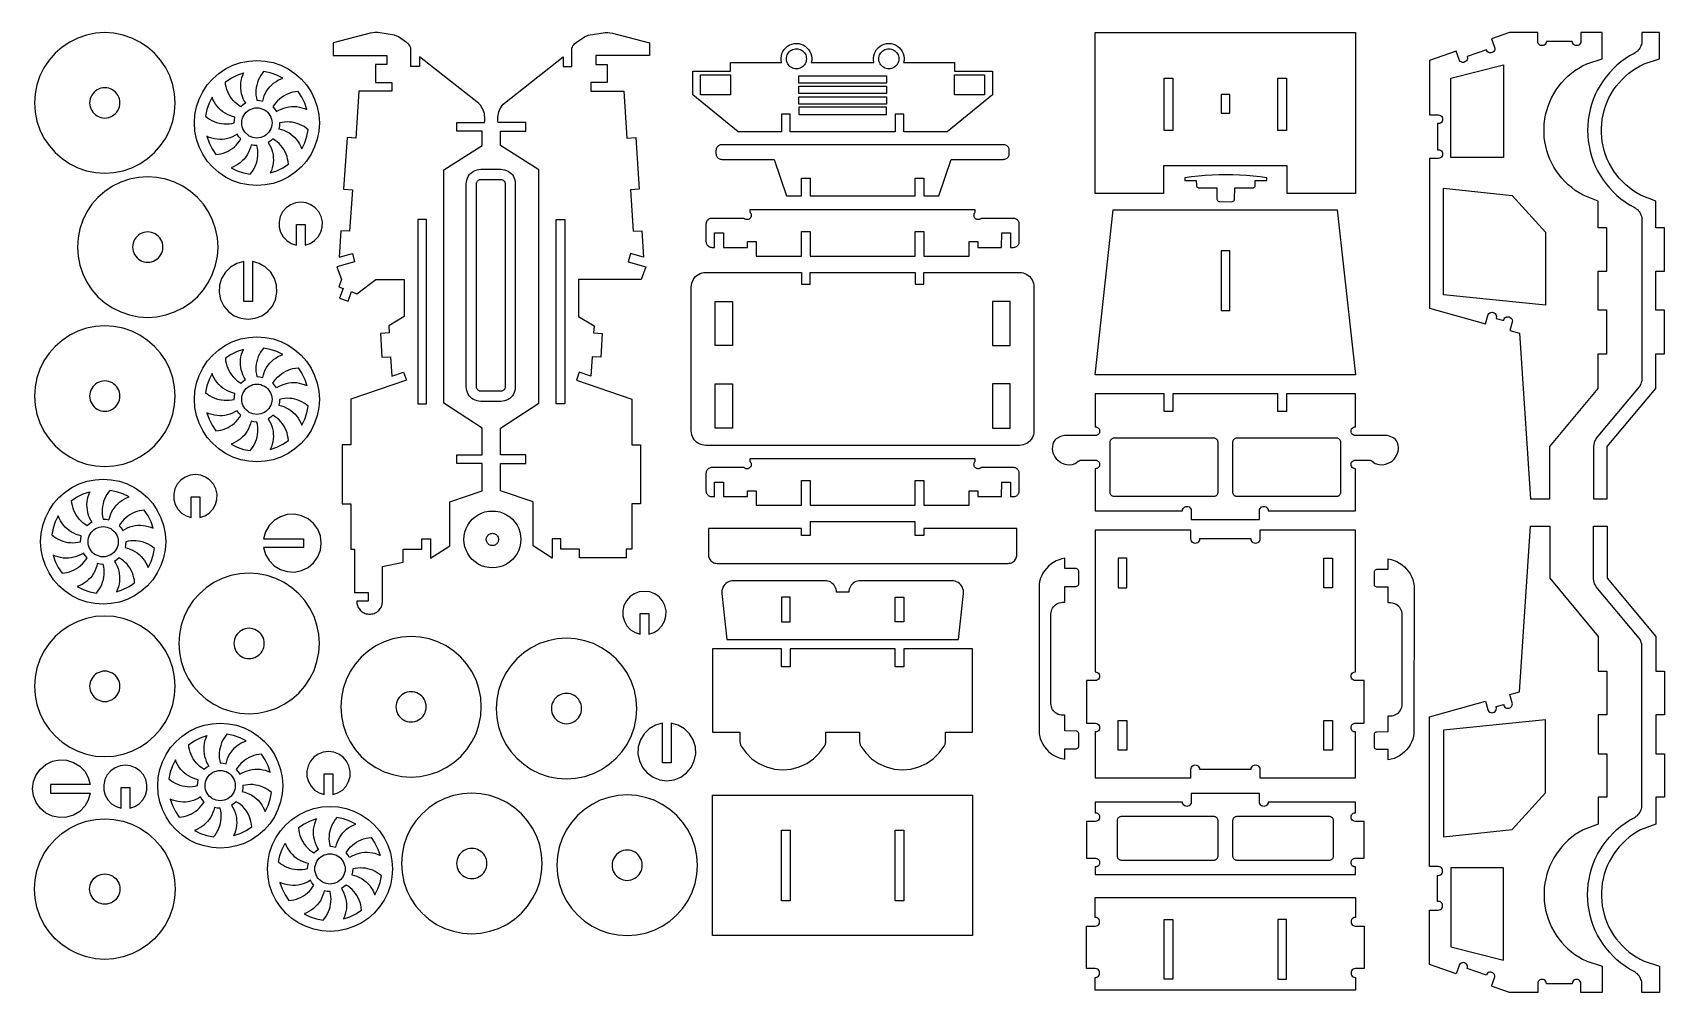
# Model space of a CAD drawing. Extents: x -592.3 to -568.9, y 406 to 419.8.
import ezdxf

# ---------------------------------------------------------------- set-up
doc = ezdxf.new("R2010")
doc.units = 0
doc.header["$MEASUREMENT"] = 0
doc.layers.get('0').update_dxf_attribs({"linetype": 'CONTINUOUS'})
doc.layers.get('DEFPOINTS').update_dxf_attribs({"color": 18, "linetype": 'CONTINUOUS'})

msp = doc.modelspace()

# ---------------------------------------------------------------- linework, layer by layer
for points in [[(-591.043, 419.749), (-591.173, 419.775), (-591.305, 419.783), (-591.437, 419.775), (-591.567, 419.749), (-591.692, 419.706), (-591.81, 419.648), (-591.92, 419.575), (-592.02, 419.487), (-592.107, 419.388), (-592.18, 419.278), (-592.239, 419.16), (-592.281, 419.034), (-592.307, 418.905), (-592.315, 418.773), (-592.307, 418.641), (-592.281, 418.511), (-592.239, 418.386), (-592.18, 418.268), (-592.107, 418.158), (-592.02, 418.058), (-591.92, 417.971), (-591.81, 417.898), (-591.692, 417.839), (-591.567, 417.797), (-591.437, 417.771), (-591.305, 417.762), (-591.173, 417.771), (-591.043, 417.797), (-590.918, 417.839), (-590.8, 417.898), (-590.69, 417.971), (-590.591, 418.058), (-590.503, 418.158), (-590.43, 418.268), (-590.371, 418.386), (-590.329, 418.511), (-590.303, 418.641), (-590.295, 418.773), (-590.303, 418.905), (-590.329, 419.034), (-590.371, 419.16), (-590.43, 419.278), (-590.503, 419.388), (-590.591, 419.487), (-590.69, 419.575), (-590.8, 419.648), (-590.918, 419.706)], [(-587.717, 411.731), (-587.518, 411.731), (-587.518, 411.606), (-587.684, 411.606), (-587.683, 411.59), (-587.681, 411.574), (-587.677, 411.558), (-587.673, 411.543), (-587.666, 411.528), (-587.659, 411.513), (-587.65, 411.5), (-587.64, 411.487), (-587.629, 411.475), (-587.618, 411.464), (-587.605, 411.454), (-587.591, 411.446), (-587.577, 411.438), (-587.562, 411.432), (-587.546, 411.427), (-587.531, 411.424), (-587.515, 411.421), (-587.498, 411.421), (-587.482, 411.421), (-587.466, 411.424), (-587.45, 411.427), (-587.435, 411.432), (-587.42, 411.438), (-587.406, 411.446), (-587.392, 411.454), (-587.379, 411.464), (-587.367, 411.475), (-587.356, 411.487), (-587.347, 411.5), (-587.338, 411.513), (-587.33, 411.528), (-587.324, 411.543), (-587.319, 411.558), (-587.316, 411.574), (-587.314, 411.59), (-587.313, 411.606), (-587.313, 412.108), (-587.017, 412.17), (-587.017, 412.354), (-586.748, 412.354), (-586.748, 412.504), (-586.623, 412.504), (-586.623, 412.227), (-586.347, 412.404), (-586.347, 413.036), (-585.88, 413.192), (-585.88, 413.589), (-586.244, 413.589), (-586.244, 413.714), (-585.88, 413.714), (-585.88, 414.096), (-586.431, 414.453), (-586.431, 417.808), (-585.88, 418.159), (-585.88, 418.367), (-586.244, 418.367), (-586.244, 418.492), (-585.846, 418.492), (-585.843, 418.517), (-585.841, 418.543), (-585.842, 418.568), (-585.845, 418.593), (-585.849, 418.618), (-585.856, 418.643), (-585.865, 418.667), (-585.875, 418.69), (-585.888, 418.712), (-585.902, 418.733), (-585.918, 418.753), (-585.935, 418.771), (-586.78, 419.433), (-586.78, 419.296), (-586.905, 419.296), (-586.905, 419.54), (-586.907, 419.558), (-586.913, 419.576), (-586.921, 419.593), (-586.932, 419.608), (-586.944, 419.622), (-586.967, 419.641), (-587.085, 419.725), (-587.14, 419.745), (-587.382, 419.783), (-587.424, 419.783), (-587.451, 419.781), (-587.492, 419.774), (-588.021, 419.637), (-588.021, 419.452), (-587.251, 419.452), (-587.251, 419.327), (-587.414, 419.327), (-587.414, 419.065), (-587.177, 419.065), (-587.177, 418.94), (-587.654, 418.94), (-587.698, 418.266), (-587.823, 418.274), (-587.872, 417.533), (-587.747, 417.525), (-587.787, 416.926), (-587.912, 416.934), (-587.937, 416.552), (-587.747, 416.605), (-587.714, 416.485), (-587.97, 416.413), (-587.903, 416.231), (-587.941, 416.126), (-587.881, 416.105), (-587.931, 415.964), (-587.809, 415.921), (-587.76, 416.059), (-587.741, 416.053), (-587.681, 416.027), (-587.407, 416.231), (-587.003, 416.231), (-587.003, 415.699), (-587.224, 415.565), (-587.218, 415.467), (-587.343, 415.459), (-587.321, 415.115), (-587.197, 415.123), (-587.18, 414.845), (-587.01, 414.902), (-586.97, 414.784), (-587.768, 414.512), (-587.768, 413.857), (-587.893, 413.857), (-587.893, 413.007), (-587.768, 413.007), (-587.768, 412.354), (-587.717, 412.354)], [(-584.073, 419.783), (-584.046, 419.781), (-584.005, 419.774), (-583.475, 419.637), (-583.475, 419.452), (-584.245, 419.452), (-584.245, 419.327), (-584.083, 419.327), (-584.083, 419.065), (-584.32, 419.065), (-584.32, 418.94), (-583.843, 418.94), (-583.799, 418.266), (-583.674, 418.274), (-583.625, 417.533), (-583.75, 417.525), (-583.71, 416.926), (-583.585, 416.934), (-583.56, 416.552), (-583.75, 416.605), (-583.783, 416.485), (-583.527, 416.413), (-583.594, 416.231), (-584.494, 416.231), (-584.494, 415.699), (-584.273, 415.565), (-584.279, 415.467), (-584.154, 415.459), (-584.175, 415.115), (-584.3, 415.123), (-584.317, 414.845), (-584.487, 414.902), (-584.527, 414.784), (-583.729, 414.512), (-583.729, 413.857), (-583.604, 413.857), (-583.604, 413.007), (-583.729, 413.007), (-583.729, 412.354), (-583.813, 412.354), (-583.813, 412.229), (-584.48, 412.229), (-584.48, 412.354), (-584.749, 412.354), (-584.749, 412.504), (-584.874, 412.504), (-584.874, 412.227), (-585.149, 412.404), (-585.149, 413.036), (-585.617, 413.192), (-585.617, 413.589), (-585.253, 413.589), (-585.253, 413.714), (-585.617, 413.714), (-585.617, 414.096), (-585.066, 414.453), (-585.066, 417.808), (-585.617, 418.159), (-585.617, 418.367), (-585.253, 418.367), (-585.253, 418.492), (-585.651, 418.492), (-585.654, 418.517), (-585.656, 418.543), (-585.655, 418.568), (-585.652, 418.593), (-585.648, 418.618), (-585.641, 418.643), (-585.632, 418.667), (-585.622, 418.69), (-585.609, 418.712), (-585.595, 418.733), (-585.579, 418.753), (-585.561, 418.771), (-584.717, 419.433), (-584.717, 419.296), (-584.592, 419.296), (-584.592, 419.54), (-584.59, 419.558), (-584.584, 419.576), (-584.576, 419.593), (-584.565, 419.608), (-584.553, 419.622), (-584.53, 419.641), (-584.411, 419.725), (-584.357, 419.745), (-584.115, 419.783)], [(-579.861, 419.542), (-579.842, 419.514), (-579.828, 419.484), (-579.819, 419.451), (-579.815, 419.418), (-579.816, 419.385), (-579.822, 419.352), (-579.09, 419.352), (-579.09, 419.227), (-578.547, 419.227), (-578.547, 418.891), (-579.197, 418.355), (-579.819, 418.355), (-579.819, 418.609), (-579.944, 418.609), (-579.944, 418.355), (-581.455, 418.355), (-581.455, 418.609), (-581.58, 418.609), (-581.58, 418.355), (-582.202, 418.355), (-582.852, 418.891), (-582.852, 419.227), (-582.31, 419.227), (-582.31, 419.352), (-581.578, 419.352), (-581.584, 419.385), (-581.584, 419.418), (-581.58, 419.451), (-581.571, 419.484), (-581.557, 419.514), (-581.539, 419.542), (-581.516, 419.567), (-581.49, 419.589), (-581.461, 419.606), (-581.43, 419.618), (-581.397, 419.626), (-581.364, 419.628), (-581.33, 419.626), (-581.298, 419.618), (-581.267, 419.606), (-581.238, 419.589), (-581.212, 419.567), (-581.189, 419.542), (-581.171, 419.514), (-581.157, 419.484), (-581.148, 419.451), (-581.143, 419.418), (-581.144, 419.385), (-581.15, 419.352), (-580.249, 419.352), (-580.255, 419.385), (-580.256, 419.418), (-580.252, 419.451), (-580.243, 419.484), (-580.229, 419.514), (-580.21, 419.542), (-580.188, 419.567), (-580.162, 419.589), (-580.133, 419.606), (-580.102, 419.618), (-580.069, 419.626), (-580.035, 419.628), (-580.002, 419.626), (-579.969, 419.618), (-579.938, 419.606), (-579.909, 419.589), (-579.883, 419.567)], [(-574.307, 417.469), (-574.307, 417.866), (-576.088, 417.866), (-576.088, 417.469), (-577.067, 417.469), (-577.067, 419.783), (-573.329, 419.783), (-573.329, 417.469)], [(-570.591, 419.627), (-570.601, 419.614), (-570.614, 419.604), (-570.629, 419.598), (-570.645, 419.596), (-570.661, 419.598), (-570.676, 419.604), (-570.689, 419.614), (-570.699, 419.627), (-570.706, 419.642), (-570.708, 419.658), (-570.708, 419.783), (-571.112, 419.783), (-571.37, 419.693), (-571.328, 419.575), (-571.325, 419.559), (-571.326, 419.543), (-571.331, 419.528), (-571.34, 419.514), (-571.352, 419.503), (-571.367, 419.496), (-571.383, 419.492), (-571.399, 419.493), (-571.415, 419.498), (-571.428, 419.507), (-571.439, 419.52), (-571.446, 419.534), (-571.72, 419.438), (-571.717, 419.422), (-571.718, 419.406), (-571.723, 419.391), (-571.732, 419.377), (-571.744, 419.366), (-571.759, 419.359), (-571.775, 419.356), (-571.791, 419.356), (-571.806, 419.362), (-571.82, 419.37), (-571.831, 419.383), (-571.838, 419.397), (-571.879, 419.515), (-572.262, 419.381), (-572.262, 418.6), (-572.137, 418.6), (-572.121, 418.598), (-572.106, 418.591), (-572.093, 418.581), (-572.083, 418.568), (-572.077, 418.553), (-572.075, 418.537), (-572.077, 418.521), (-572.083, 418.506), (-572.093, 418.493), (-572.106, 418.483), (-572.121, 418.477), (-572.137, 418.475), (-572.147, 418.475), (-572.147, 418.1), (-572.137, 418.1), (-572.121, 418.098), (-572.106, 418.092), (-572.093, 418.082), (-572.083, 418.069), (-572.077, 418.054), (-572.075, 418.038), (-572.077, 418.021), (-572.083, 418.006), (-572.093, 417.993), (-572.106, 417.983), (-572.121, 417.977), (-572.137, 417.975), (-572.262, 417.975), (-572.262, 415.82), (-571.458, 415.596), (-571.425, 415.716), (-571.418, 415.731), (-571.408, 415.744), (-571.395, 415.754), (-571.38, 415.76), (-571.364, 415.762), (-571.348, 415.759), (-571.333, 415.753), (-571.32, 415.743), (-571.31, 415.73), (-571.304, 415.715), (-571.302, 415.699), (-571.304, 415.682), (-571.307, 415.673), (-571.197, 415.643), (-571.195, 415.652), (-571.188, 415.667), (-571.178, 415.68), (-571.165, 415.69), (-571.15, 415.696), (-571.134, 415.698), (-571.118, 415.695), (-571.103, 415.689), (-571.09, 415.679), (-571.08, 415.666), (-571.074, 415.651), (-571.072, 415.635), (-571.074, 415.618), (-571.108, 415.498), (-570.97, 415.46), (-570.812, 413.081), (-570.533, 413.081), (-570.533, 413.83), (-569.837, 414.667), (-569.837, 415.165), (-569.712, 415.165), (-569.712, 415.79), (-569.837, 415.79), (-569.837, 416.352), (-569.712, 416.352), (-569.712, 416.977), (-569.837, 416.977), (-569.837, 417.362), (-570.055, 417.447), (-570.112, 417.479), (-570.167, 417.515), (-570.219, 417.554), (-570.269, 417.596), (-570.316, 417.641), (-570.36, 417.689), (-570.401, 417.739), (-570.439, 417.792), (-570.474, 417.847), (-570.505, 417.904), (-570.532, 417.963), (-570.556, 418.024), (-570.576, 418.086), (-570.592, 418.149), (-570.605, 418.213), (-570.613, 418.277), (-570.617, 418.342), (-570.617, 418.408), (-570.613, 418.473), (-570.606, 418.537), (-570.594, 418.601), (-570.578, 418.664), (-570.558, 418.727), (-570.535, 418.787), (-570.508, 418.846), (-570.477, 418.904), (-570.443, 418.959), (-570.405, 419.012), (-570.364, 419.063), (-570.321, 419.111), (-570.274, 419.157), (-570.224, 419.199), (-570.172, 419.238), (-570.118, 419.274), (-570.062, 419.306), (-570.003, 419.335), (-569.781, 419.408), (-569.781, 419.783), (-570.086, 419.783), (-570.086, 419.658), (-570.088, 419.642), (-570.095, 419.627), (-570.105, 419.614), (-570.118, 419.604), (-570.133, 419.598), (-570.149, 419.596), (-570.165, 419.598), (-570.18, 419.604), (-570.193, 419.614), (-570.203, 419.627), (-570.209, 419.642), (-570.211, 419.658), (-570.583, 419.658), (-570.585, 419.642)], [(-569.71, 418.787), (-569.683, 418.846), (-569.652, 418.904), (-569.618, 418.959), (-569.58, 419.012), (-569.539, 419.063), (-569.495, 419.111), (-569.448, 419.157), (-569.399, 419.199), (-569.347, 419.238), (-569.293, 419.274), (-569.236, 419.306), (-569.178, 419.335), (-568.955, 419.408), (-568.955, 419.783), (-569.21, 419.783), (-569.21, 419.67), (-569.211, 419.651), (-569.213, 419.632), (-569.218, 419.614), (-569.223, 419.596), (-569.231, 419.579), (-569.24, 419.562), (-569.25, 419.546), (-569.262, 419.532), (-569.275, 419.518), (-569.29, 419.506), (-569.305, 419.495), (-569.321, 419.485), (-569.387, 419.448), (-569.451, 419.407), (-569.511, 419.362), (-569.57, 419.314), (-569.624, 419.262), (-569.676, 419.207), (-569.725, 419.149), (-569.769, 419.089), (-569.81, 419.025), (-569.847, 418.959), (-569.881, 418.892), (-569.909, 418.822), (-569.934, 418.75), (-569.954, 418.678), (-569.97, 418.604), (-569.982, 418.529), (-569.988, 418.454), (-569.991, 418.378), (-569.988, 418.303), (-569.982, 418.228), (-569.97, 418.153), (-569.954, 418.079), (-569.934, 418.007), (-569.909, 417.935), (-569.881, 417.865), (-569.847, 417.798), (-569.81, 417.732), (-569.769, 417.668), (-569.725, 417.608), (-569.676, 417.55), (-569.624, 417.495), (-569.57, 417.443), (-569.511, 417.394), (-569.451, 417.35), (-569.387, 417.309), (-569.321, 417.272), (-569.305, 417.262), (-569.29, 417.251), (-569.275, 417.239), (-569.262, 417.225), (-569.25, 417.211), (-569.24, 417.195), (-569.231, 417.178), (-569.223, 417.161), (-569.218, 417.143), (-569.213, 417.125), (-569.211, 417.106), (-569.21, 417.087), (-569.21, 414.802), (-569.213, 414.778), (-569.219, 414.754), (-569.227, 414.732), (-569.237, 414.71), (-569.251, 414.69), (-569.865, 413.95), (-569.878, 413.929), (-569.889, 413.908), (-569.897, 413.885), (-569.903, 413.862), (-569.905, 413.838), (-569.906, 413.081), (-569.708, 413.081), (-569.708, 413.83), (-569.012, 414.667), (-569.012, 415.165), (-568.887, 415.165), (-568.887, 415.79), (-569.012, 415.79), (-569.012, 416.352), (-568.887, 416.352), (-568.887, 416.977), (-569.012, 416.977), (-569.012, 417.362), (-569.23, 417.447), (-569.287, 417.479), (-569.341, 417.515), (-569.394, 417.554), (-569.443, 417.596), (-569.49, 417.641), (-569.535, 417.689), (-569.576, 417.739), (-569.614, 417.792), (-569.648, 417.847), (-569.679, 417.904), (-569.707, 417.963), (-569.731, 418.024), (-569.751, 418.086), (-569.767, 418.149), (-569.779, 418.213), (-569.787, 418.277), (-569.792, 418.342), (-569.792, 418.408), (-569.788, 418.473), (-569.78, 418.537), (-569.768, 418.601), (-569.753, 418.664), (-569.733, 418.727)], [(-581.239, 419.335), (-581.249, 419.319), (-581.262, 419.305), (-581.276, 419.293), (-581.292, 419.282), (-581.309, 419.274), (-581.327, 419.268), (-581.345, 419.264), (-581.364, 419.263), (-581.383, 419.264), (-581.401, 419.268), (-581.419, 419.274), (-581.436, 419.282), (-581.452, 419.293), (-581.466, 419.305), (-581.478, 419.319), (-581.489, 419.335), (-581.497, 419.352), (-581.503, 419.37), (-581.507, 419.388), (-581.508, 419.407), (-581.507, 419.426), (-581.503, 419.445), (-581.497, 419.463), (-581.489, 419.48), (-581.478, 419.495), (-581.466, 419.509), (-581.452, 419.522), (-581.436, 419.532), (-581.419, 419.541), (-581.401, 419.547), (-581.383, 419.551), (-581.364, 419.552), (-581.345, 419.551), (-581.327, 419.547), (-581.309, 419.541), (-581.292, 419.532), (-581.276, 419.522), (-581.262, 419.509), (-581.249, 419.495), (-581.239, 419.48), (-581.23, 419.463), (-581.224, 419.445), (-581.221, 419.426), (-581.219, 419.407), (-581.221, 419.388), (-581.224, 419.37), (-581.23, 419.352)], [(-579.902, 419.463), (-579.896, 419.445), (-579.892, 419.426), (-579.891, 419.407), (-579.892, 419.388), (-579.896, 419.37), (-579.902, 419.352), (-579.91, 419.335), (-579.921, 419.319), (-579.933, 419.305), (-579.947, 419.293), (-579.963, 419.282), (-579.98, 419.274), (-579.998, 419.268), (-580.017, 419.264), (-580.035, 419.263), (-580.054, 419.264), (-580.073, 419.268), (-580.091, 419.274), (-580.108, 419.282), (-580.123, 419.293), (-580.138, 419.305), (-580.15, 419.319), (-580.161, 419.335), (-580.169, 419.352), (-580.175, 419.37), (-580.179, 419.388), (-580.18, 419.407), (-580.179, 419.426), (-580.175, 419.445), (-580.169, 419.463), (-580.161, 419.48), (-580.15, 419.495), (-580.138, 419.509), (-580.123, 419.522), (-580.108, 419.532), (-580.091, 419.541), (-580.073, 419.547), (-580.054, 419.551), (-580.035, 419.552), (-580.017, 419.551), (-579.998, 419.547), (-579.98, 419.541), (-579.963, 419.532), (-579.947, 419.522), (-579.933, 419.509), (-579.921, 419.495), (-579.91, 419.48)], [(-588.251, 418.252), (-588.289, 418.14), (-588.341, 418.035), (-588.406, 417.937), (-588.483, 417.849), (-588.572, 417.771), (-588.67, 417.706), (-588.775, 417.654), (-588.886, 417.616), (-589.002, 417.593), (-589.119, 417.586), (-589.236, 417.593), (-589.351, 417.616), (-589.463, 417.654), (-589.568, 417.706), (-589.666, 417.771), (-589.754, 417.849), (-589.832, 417.937), (-589.897, 418.035), (-589.949, 418.14), (-589.987, 418.252), (-590.01, 418.367), (-590.018, 418.484), (-590.01, 418.602), (-589.987, 418.717), (-589.949, 418.828), (-589.897, 418.934), (-589.832, 419.031), (-589.754, 419.12), (-589.666, 419.197), (-589.568, 419.263), (-589.463, 419.315), (-589.351, 419.352), (-589.236, 419.375), (-589.119, 419.383), (-589.002, 419.375), (-588.886, 419.352), (-588.775, 419.315), (-588.67, 419.263), (-588.572, 419.197), (-588.483, 419.12), (-588.406, 419.031), (-588.341, 418.934), (-588.289, 418.828), (-588.251, 418.717), (-588.228, 418.602), (-588.22, 418.484), (-588.228, 418.367)], [(-589.561, 419.002), (-589.568, 419.038), (-589.572, 419.075), (-589.491, 419.129), (-589.404, 419.172), (-589.312, 419.203), (-589.327, 419.168), (-589.339, 419.132), (-589.348, 419.095), (-589.353, 419.057), (-589.356, 419.019), (-589.355, 418.981), (-589.351, 418.943), (-589.343, 418.906), (-589.332, 418.869), (-589.319, 418.834), (-589.302, 418.799), (-589.282, 418.767), (-589.317, 418.743), (-589.349, 418.715), (-589.38, 418.735), (-589.409, 418.757), (-589.437, 418.782), (-589.462, 418.808), (-589.485, 418.837), (-589.505, 418.867), (-589.523, 418.899), (-589.539, 418.933), (-589.551, 418.967)], [(-589.119, 418.81), (-589.076, 418.808), (-589.035, 418.799), (-589.025, 418.836), (-589.013, 418.872), (-588.998, 418.907), (-588.98, 418.941), (-588.958, 418.973), (-588.935, 419.002), (-588.908, 419.03), (-588.88, 419.055), (-588.849, 419.078), (-588.816, 419.098), (-588.782, 419.115), (-588.747, 419.129), (-588.834, 419.172), (-588.926, 419.203), (-589.022, 419.222), (-589.045, 419.194), (-589.065, 419.163), (-589.083, 419.132), (-589.099, 419.098), (-589.112, 419.064), (-589.121, 419.028), (-589.128, 418.992), (-589.132, 418.956), (-589.134, 418.919), (-589.132, 418.883), (-589.127, 418.846)], [(-582.31, 418.891), (-582.742, 418.891), (-582.742, 419.174), (-582.31, 419.174)], [(-580.069, 419.058), (-581.33, 419.058), (-581.33, 419.164), (-580.069, 419.164)], [(-578.658, 418.891), (-579.09, 418.891), (-579.09, 419.174), (-578.658, 419.174)], [(-571.198, 417.99), (-571.955, 417.99), (-571.955, 419.13), (-571.198, 419.321)], [(-591.132, 418.905), (-591.151, 418.927), (-591.173, 418.945), (-591.196, 418.961), (-591.222, 418.974), (-591.249, 418.983), (-591.277, 418.989), (-591.305, 418.99), (-591.333, 418.989), (-591.361, 418.983), (-591.388, 418.974), (-591.414, 418.961), (-591.437, 418.945), (-591.459, 418.927), (-591.478, 418.905), (-591.493, 418.882), (-591.506, 418.856), (-591.515, 418.829), (-591.521, 418.801), (-591.523, 418.773), (-591.521, 418.745), (-591.515, 418.717), (-591.506, 418.69), (-591.493, 418.664), (-591.478, 418.64), (-591.459, 418.619), (-591.437, 418.6), (-591.414, 418.585), (-591.388, 418.572), (-591.361, 418.563), (-591.333, 418.557), (-591.305, 418.555), (-591.277, 418.557), (-591.249, 418.563), (-591.222, 418.572), (-591.196, 418.585), (-591.173, 418.6), (-591.151, 418.619), (-591.132, 418.64), (-591.117, 418.664), (-591.104, 418.69), (-591.095, 418.717), (-591.089, 418.745), (-591.087, 418.773), (-591.089, 418.801), (-591.095, 418.829), (-591.104, 418.856), (-591.117, 418.882)], [(-588.86, 418.683), (-588.837, 418.647), (-588.804, 418.667), (-588.77, 418.684), (-588.734, 418.698), (-588.698, 418.709), (-588.66, 418.716), (-588.622, 418.72), (-588.584, 418.721), (-588.546, 418.719), (-588.508, 418.713), (-588.471, 418.704), (-588.435, 418.692), (-588.4, 418.677), (-588.431, 418.769), (-588.474, 418.857), (-588.528, 418.938), (-588.565, 418.934), (-588.601, 418.927), (-588.636, 418.917), (-588.671, 418.904), (-588.704, 418.889), (-588.736, 418.871), (-588.766, 418.85), (-588.795, 418.827), (-588.822, 418.802), (-588.846, 418.775), (-588.869, 418.746), (-588.888, 418.715)], [(-581.33, 418.907), (-581.33, 419.013), (-580.069, 419.013), (-580.069, 418.907)], [(-576.078, 418.378), (-576.078, 419.13), (-575.953, 419.13), (-575.953, 418.378)], [(-574.443, 418.378), (-574.443, 419.13), (-574.318, 419.13), (-574.318, 418.378)], [(-589.807, 418.769), (-589.838, 418.677), (-589.857, 418.582), (-589.828, 418.559), (-589.798, 418.538), (-589.766, 418.52), (-589.733, 418.504), (-589.698, 418.492), (-589.663, 418.482), (-589.627, 418.475), (-589.59, 418.471), (-589.554, 418.47), (-589.517, 418.472), (-589.481, 418.477), (-589.445, 418.484), (-589.442, 418.527), (-589.434, 418.569), (-589.471, 418.578), (-589.507, 418.59), (-589.542, 418.605), (-589.575, 418.624), (-589.607, 418.645), (-589.637, 418.669), (-589.665, 418.695), (-589.69, 418.724), (-589.713, 418.754), (-589.733, 418.787), (-589.75, 418.821), (-589.764, 418.857)], [(-589.175, 418.694), (-589.147, 418.7), (-589.119, 418.702), (-589.091, 418.7), (-589.063, 418.694), (-589.036, 418.685), (-589.01, 418.673), (-588.986, 418.657), (-588.965, 418.638), (-588.946, 418.617), (-588.931, 418.593), (-588.918, 418.568), (-588.909, 418.541), (-588.903, 418.513), (-588.901, 418.484), (-588.903, 418.456), (-588.909, 418.428), (-588.918, 418.401), (-588.931, 418.376), (-588.946, 418.352), (-588.965, 418.331), (-588.986, 418.312), (-589.01, 418.296), (-589.036, 418.283), (-589.063, 418.274), (-589.091, 418.269), (-589.119, 418.267), (-589.147, 418.269), (-589.175, 418.274), (-589.202, 418.283), (-589.228, 418.296), (-589.251, 418.312), (-589.273, 418.331), (-589.291, 418.352), (-589.307, 418.376), (-589.32, 418.401), (-589.329, 418.428), (-589.335, 418.456), (-589.336, 418.484), (-589.335, 418.513), (-589.329, 418.541), (-589.32, 418.568), (-589.307, 418.593), (-589.291, 418.617), (-589.273, 418.638), (-589.251, 418.657), (-589.228, 418.673), (-589.202, 418.685)], [(-581.33, 418.756), (-581.33, 418.861), (-580.069, 418.861), (-580.069, 418.756)], [(-580.069, 418.605), (-580.069, 418.71), (-581.33, 418.71), (-581.33, 418.605)], [(-575.135, 418.627), (-575.135, 418.892), (-575.26, 418.892), (-575.26, 418.627)], [(-588.381, 418.387), (-588.409, 418.41), (-588.44, 418.431), (-588.472, 418.449), (-588.505, 418.464), (-588.539, 418.477), (-588.575, 418.487), (-588.611, 418.494), (-588.647, 418.498), (-588.684, 418.499), (-588.721, 418.497), (-588.757, 418.492), (-588.793, 418.484), (-588.796, 418.442), (-588.804, 418.4), (-588.767, 418.391), (-588.731, 418.379), (-588.696, 418.363), (-588.662, 418.345), (-588.631, 418.324), (-588.601, 418.3), (-588.573, 418.274), (-588.548, 418.245), (-588.525, 418.214), (-588.505, 418.182), (-588.488, 418.148), (-588.474, 418.112), (-588.431, 418.199), (-588.4, 418.292)], [(-589.71, 418.031), (-589.673, 418.035), (-589.637, 418.042), (-589.602, 418.052), (-589.567, 418.064), (-589.534, 418.08), (-589.502, 418.098), (-589.471, 418.118), (-589.443, 418.141), (-589.416, 418.167), (-589.391, 418.194), (-589.369, 418.223), (-589.349, 418.254), (-589.377, 418.286), (-589.401, 418.321), (-589.434, 418.302), (-589.468, 418.285), (-589.504, 418.271), (-589.54, 418.26), (-589.578, 418.253), (-589.616, 418.248), (-589.654, 418.247), (-589.692, 418.25), (-589.73, 418.255), (-589.767, 418.264), (-589.803, 418.277), (-589.838, 418.292), (-589.807, 418.199), (-589.764, 418.112)], [(-588.666, 417.894), (-588.67, 417.93), (-588.677, 417.966), (-588.686, 418.002), (-588.699, 418.036), (-588.714, 418.069), (-588.732, 418.101), (-588.753, 418.132), (-588.776, 418.161), (-588.801, 418.187), (-588.828, 418.212), (-588.858, 418.234), (-588.888, 418.254), (-588.92, 418.226), (-588.956, 418.202), (-588.936, 418.169), (-588.919, 418.135), (-588.905, 418.1), (-588.895, 418.063), (-588.887, 418.026), (-588.883, 417.988), (-588.882, 417.95), (-588.884, 417.911), (-588.89, 417.874), (-588.899, 417.837), (-588.911, 417.8), (-588.926, 417.765), (-588.834, 417.797), (-588.747, 417.84)], [(-589.216, 417.746), (-589.193, 417.775), (-589.172, 417.805), (-589.154, 417.837), (-589.139, 417.871), (-589.126, 417.905), (-589.116, 417.94), (-589.109, 417.976), (-589.105, 418.013), (-589.104, 418.05), (-589.106, 418.086), (-589.111, 418.123), (-589.119, 418.158), (-589.161, 418.161), (-589.203, 418.17), (-589.212, 418.132), (-589.225, 418.096), (-589.24, 418.061), (-589.258, 418.028), (-589.279, 417.996), (-589.303, 417.966), (-589.33, 417.939), (-589.358, 417.913), (-589.389, 417.891), (-589.421, 417.871), (-589.456, 417.854), (-589.491, 417.84), (-589.404, 417.797), (-589.312, 417.765)], [(-582.509, 418.13), (-582.513, 418.121), (-582.517, 418.11), (-582.519, 418.1), (-582.52, 418.089), (-582.52, 418.044), (-582.519, 418.033), (-582.517, 418.023), (-582.513, 418.012), (-582.509, 418.003), (-582.503, 417.994), (-582.495, 417.985), (-582.487, 417.978), (-582.478, 417.972), (-582.468, 417.967), (-582.458, 417.964), (-582.447, 417.962), (-582.436, 417.961), (-581.685, 417.961), (-581.507, 417.437), (-581.292, 417.437), (-581.292, 417.692), (-581.167, 417.692), (-581.167, 417.437), (-579.657, 417.437), (-579.657, 417.692), (-579.532, 417.692), (-579.532, 417.437), (-579.317, 417.437), (-579.139, 417.961), (-578.387, 417.961), (-578.376, 417.962), (-578.366, 417.964), (-578.355, 417.967), (-578.346, 417.972), (-578.336, 417.978), (-578.328, 417.985), (-578.321, 417.994), (-578.315, 418.003), (-578.31, 418.012), (-578.307, 418.023), (-578.305, 418.033), (-578.304, 418.044), (-578.304, 418.089), (-578.305, 418.1), (-578.307, 418.11), (-578.31, 418.121), (-578.315, 418.13), (-578.321, 418.14), (-578.328, 418.148), (-578.336, 418.155), (-578.346, 418.161), (-578.355, 418.166), (-578.366, 418.169), (-578.376, 418.171), (-578.387, 418.172), (-582.436, 418.172), (-582.447, 418.171), (-582.458, 418.169), (-582.468, 418.166), (-582.478, 418.161), (-582.487, 418.155), (-582.495, 418.148), (-582.503, 418.14)], [(-586.066, 417.736), (-586.048, 417.757), (-586.027, 417.774), (-586.004, 417.79), (-585.98, 417.802), (-585.954, 417.81), (-585.928, 417.816), (-585.9, 417.818), (-585.612, 417.818), (-585.585, 417.816), (-585.558, 417.81), (-585.532, 417.802), (-585.508, 417.79), (-585.485, 417.774), (-585.465, 417.757), (-585.447, 417.736), (-585.432, 417.713), (-585.419, 417.689), (-585.411, 417.663), (-585.405, 417.636), (-585.404, 417.609), (-585.404, 414.689), (-585.405, 414.662), (-585.411, 414.635), (-585.419, 414.609), (-585.432, 414.585), (-585.447, 414.562), (-585.465, 414.542), (-585.485, 414.524), (-585.508, 414.508), (-585.532, 414.496), (-585.558, 414.488), (-585.585, 414.482), (-585.612, 414.481), (-585.9, 414.481), (-585.928, 414.482), (-585.954, 414.488), (-585.98, 414.496), (-586.004, 414.508), (-586.027, 414.524), (-586.048, 414.542), (-586.066, 414.562), (-586.081, 414.585), (-586.093, 414.609), (-586.102, 414.635), (-586.107, 414.662), (-586.109, 414.689), (-586.109, 417.609), (-586.107, 417.636), (-586.102, 417.663), (-586.093, 417.689), (-586.081, 417.713)], [(-590.556, 415.698), (-590.427, 415.723), (-590.302, 415.766), (-590.183, 415.824), (-590.073, 415.898), (-589.974, 415.985), (-589.887, 416.084), (-589.813, 416.194), (-589.755, 416.313), (-589.712, 416.438), (-589.687, 416.567), (-589.678, 416.699), (-589.687, 416.831), (-589.712, 416.961), (-589.755, 417.086), (-589.813, 417.205), (-589.887, 417.315), (-589.974, 417.414), (-590.073, 417.501), (-590.183, 417.574), (-590.302, 417.633), (-590.427, 417.675), (-590.556, 417.701), (-590.688, 417.71), (-590.82, 417.701), (-590.95, 417.675), (-591.075, 417.633), (-591.194, 417.574), (-591.303, 417.501), (-591.403, 417.414), (-591.49, 417.315), (-591.563, 417.205), (-591.622, 417.086), (-591.664, 416.961), (-591.69, 416.831), (-591.699, 416.699), (-591.69, 416.567), (-591.664, 416.438), (-591.622, 416.313), (-591.563, 416.194), (-591.49, 416.084), (-591.403, 415.985), (-591.303, 415.898), (-591.194, 415.824), (-591.075, 415.766), (-590.95, 415.723), (-590.82, 415.698), (-590.688, 415.689)], [(-585.554, 414.665), (-585.558, 414.658), (-585.562, 414.651), (-585.568, 414.645), (-585.574, 414.639), (-585.581, 414.635), (-585.588, 414.631), (-585.596, 414.628), (-585.604, 414.627), (-585.612, 414.626), (-585.9, 414.626), (-585.908, 414.627), (-585.917, 414.628), (-585.924, 414.631), (-585.932, 414.635), (-585.938, 414.639), (-585.945, 414.645), (-585.95, 414.651), (-585.954, 414.658), (-585.958, 414.665), (-585.961, 414.673), (-585.962, 414.681), (-585.963, 414.689), (-585.963, 417.609), (-585.962, 417.617), (-585.961, 417.625), (-585.958, 417.633), (-585.954, 417.64), (-585.95, 417.647), (-585.945, 417.653), (-585.938, 417.659), (-585.932, 417.663), (-585.924, 417.667), (-585.917, 417.67), (-585.908, 417.671), (-585.9, 417.672), (-585.612, 417.672), (-585.604, 417.671), (-585.596, 417.67), (-585.588, 417.667), (-585.581, 417.663), (-585.574, 417.659), (-585.568, 417.653), (-585.562, 417.647), (-585.558, 417.64), (-585.554, 417.633), (-585.552, 417.625), (-585.55, 417.617), (-585.549, 417.609), (-585.549, 414.689), (-585.55, 414.681), (-585.552, 414.673)], [(-574.6, 417.655), (-574.6, 417.694), (-574.698, 417.708), (-574.796, 417.719), (-574.895, 417.728), (-574.993, 417.734), (-575.092, 417.738), (-575.191, 417.739), (-575.29, 417.738), (-575.388, 417.734), (-575.487, 417.728), (-575.585, 417.719), (-575.684, 417.708), (-575.781, 417.694), (-575.781, 417.655), (-575.615, 417.655), (-575.614, 417.586), (-575.612, 417.576), (-575.606, 417.566), (-575.599, 417.559), (-575.589, 417.553), (-575.579, 417.551), (-575.319, 417.55), (-575.318, 417.388), (-575.315, 417.378), (-575.31, 417.369), (-575.302, 417.361), (-575.293, 417.355), (-575.282, 417.353), (-575.105, 417.352), (-575.094, 417.354), (-575.084, 417.358), (-575.075, 417.364), (-575.072, 417.369), (-575.066, 417.378), (-575.064, 417.388), (-575.063, 417.55), (-574.803, 417.551), (-574.793, 417.553), (-574.783, 417.559), (-574.775, 417.566), (-574.77, 417.576), (-574.767, 417.586), (-574.767, 417.655)], [(-570.595, 416.913), (-570.595, 415.866), (-572.064, 416.011), (-572.064, 417.547), (-571.075, 417.442)], [(-588.552, 417.026), (-588.427, 417.026), (-588.427, 416.726), (-588.354, 416.751), (-588.29, 416.792), (-588.238, 416.847), (-588.2, 416.914), (-588.18, 416.987), (-588.178, 417.064), (-588.195, 417.138), (-588.23, 417.206), (-588.28, 417.264), (-588.342, 417.308), (-588.413, 417.335), (-588.489, 417.345), (-588.565, 417.335), (-588.636, 417.308), (-588.699, 417.264), (-588.749, 417.206), (-588.783, 417.138), (-588.8, 417.064), (-588.798, 416.987), (-588.778, 416.914), (-588.741, 416.847), (-588.688, 416.792), (-588.624, 416.751), (-588.552, 416.726)], [(-586.805, 417.097), (-586.805, 414.443), (-586.68, 414.443), (-586.68, 417.097)], [(-584.692, 417.097), (-584.692, 414.443), (-584.817, 414.443), (-584.817, 417.097)], [(-582.661, 417.05), (-582.663, 417.04), (-582.664, 417.029), (-582.664, 416.779), (-582.663, 416.768), (-582.661, 416.757), (-582.657, 416.747), (-582.653, 416.737), (-582.647, 416.728), (-582.639, 416.72), (-582.631, 416.713), (-582.622, 416.707), (-582.612, 416.702), (-582.602, 416.698), (-582.591, 416.696), (-582.58, 416.695), (-582.539, 416.695), (-582.539, 416.904), (-582.414, 416.904), (-582.414, 416.695), (-582.068, 416.695), (-582.068, 416.779), (-581.943, 416.779), (-581.943, 416.57), (-581.292, 416.57), (-581.292, 416.925), (-581.167, 416.925), (-581.167, 416.57), (-579.657, 416.57), (-579.657, 416.925), (-579.532, 416.925), (-579.532, 416.57), (-578.881, 416.57), (-578.881, 416.779), (-578.756, 416.779), (-578.756, 416.695), (-578.414, 416.695), (-578.41, 416.904), (-578.285, 416.904), (-578.285, 416.695), (-578.243, 416.695), (-578.232, 416.696), (-578.222, 416.698), (-578.211, 416.702), (-578.202, 416.707), (-578.192, 416.713), (-578.184, 416.72), (-578.177, 416.728), (-578.171, 416.737), (-578.166, 416.747), (-578.163, 416.757), (-578.161, 416.768), (-578.16, 416.779), (-578.16, 417.029), (-578.161, 417.04), (-578.163, 417.051), (-578.167, 417.061), (-578.172, 417.071), (-578.179, 417.08), (-578.186, 417.089), (-578.195, 417.096), (-578.204, 417.102), (-578.214, 417.106), (-578.225, 417.11), (-578.236, 417.112), (-578.708, 417.112), (-578.714, 417.107), (-578.721, 417.103), (-578.728, 417.099), (-578.735, 417.097), (-578.743, 417.095), (-578.75, 417.095), (-578.758, 417.095), (-578.766, 417.097), (-578.773, 417.099), (-578.78, 417.103), (-578.787, 417.107), (-578.793, 417.112), (-578.798, 417.118), (-578.803, 417.125), (-578.806, 417.132), (-578.809, 417.14), (-578.81, 417.148), (-578.811, 417.156), (-578.81, 417.164), (-578.809, 417.173), (-578.806, 417.18), (-578.803, 417.188), (-578.798, 417.194), (-578.793, 417.201), (-578.793, 417.237), (-582.031, 417.237), (-582.031, 417.201), (-582.021, 417.188), (-582.015, 417.173), (-582.013, 417.156), (-582.015, 417.14), (-582.021, 417.125), (-582.031, 417.112), (-582.044, 417.102), (-582.059, 417.096), (-582.075, 417.094), (-582.091, 417.096), (-582.106, 417.102), (-582.119, 417.112), (-582.58, 417.112), (-582.591, 417.111), (-582.602, 417.109), (-582.612, 417.106), (-582.622, 417.101), (-582.631, 417.095), (-582.639, 417.088), (-582.647, 417.08), (-582.653, 417.07), (-582.657, 417.061)], [(-577.067, 414.86), (-576.808, 417.236), (-573.588, 417.236), (-573.329, 414.86)], [(-590.556, 416.872), (-590.58, 416.888), (-590.605, 416.9), (-590.632, 416.909), (-590.66, 416.915), (-590.688, 416.917), (-590.717, 416.915), (-590.745, 416.909), (-590.772, 416.9), (-590.797, 416.888), (-590.821, 416.872), (-590.842, 416.853), (-590.861, 416.832), (-590.877, 416.808), (-590.889, 416.783), (-590.898, 416.756), (-590.904, 416.728), (-590.906, 416.699), (-590.904, 416.671), (-590.898, 416.643), (-590.889, 416.616), (-590.877, 416.591), (-590.861, 416.567), (-590.842, 416.546), (-590.821, 416.527), (-590.797, 416.511), (-590.772, 416.498), (-590.745, 416.489), (-590.717, 416.484), (-590.688, 416.482), (-590.66, 416.484), (-590.632, 416.489), (-590.605, 416.498), (-590.58, 416.511), (-590.556, 416.527), (-590.535, 416.546), (-590.516, 416.567), (-590.5, 416.591), (-590.487, 416.616), (-590.478, 416.643), (-590.473, 416.671), (-590.471, 416.699), (-590.473, 416.728), (-590.478, 416.756), (-590.487, 416.783), (-590.5, 416.808), (-590.516, 416.832), (-590.535, 416.853)], [(-575.135, 415.787), (-575.135, 416.644), (-575.26, 416.644), (-575.26, 415.787)], [(-589.183, 415.917), (-589.308, 415.917), (-589.308, 416.49), (-589.408, 416.462), (-589.498, 416.41), (-589.572, 416.338), (-589.626, 416.25), (-589.656, 416.151), (-589.661, 416.047), (-589.641, 415.946), (-589.596, 415.852), (-589.529, 415.773), (-589.445, 415.712), (-589.348, 415.675), (-589.246, 415.662), (-589.143, 415.675), (-589.046, 415.712), (-588.962, 415.773), (-588.896, 415.852), (-588.851, 415.946), (-588.83, 416.047), (-588.835, 416.151), (-588.866, 416.25), (-588.92, 416.338), (-588.994, 416.41), (-589.084, 416.462), (-589.183, 416.49)], [(-581.292, 416.164), (-581.167, 416.164), (-581.167, 416.335), (-579.657, 416.335), (-579.657, 416.164), (-579.532, 416.164), (-579.532, 416.335), (-578.157, 416.335), (-578.13, 416.333), (-578.103, 416.327), (-578.078, 416.319), (-578.053, 416.307), (-578.03, 416.292), (-578.01, 416.274), (-577.992, 416.253), (-577.977, 416.23), (-577.965, 416.206), (-577.956, 416.18), (-577.951, 416.153), (-577.949, 416.126), (-577.949, 414.055), (-577.951, 414.028), (-577.956, 414.001), (-577.965, 413.975), (-577.977, 413.951), (-577.992, 413.928), (-578.01, 413.908), (-578.03, 413.89), (-578.053, 413.875), (-578.078, 413.863), (-578.103, 413.854), (-578.13, 413.849), (-578.157, 413.847), (-582.666, 413.847), (-582.694, 413.849), (-582.72, 413.854), (-582.746, 413.863), (-582.771, 413.875), (-582.793, 413.89), (-582.814, 413.908), (-582.832, 413.928), (-582.847, 413.951), (-582.859, 413.975), (-582.868, 414.001), (-582.873, 414.028), (-582.875, 414.055), (-582.875, 416.126), (-582.873, 416.153), (-582.868, 416.18), (-582.859, 416.206), (-582.847, 416.23), (-582.832, 416.253), (-582.814, 416.274), (-582.793, 416.292), (-582.771, 416.307), (-582.746, 416.319), (-582.72, 416.327), (-582.694, 416.333), (-582.666, 416.335), (-581.292, 416.335)], [(-582.531, 415.284), (-582.531, 415.918), (-582.281, 415.918), (-582.281, 415.284)], [(-578.293, 415.284), (-578.293, 415.918), (-578.543, 415.918), (-578.543, 415.284)], [(-591.92, 415.358), (-592.02, 415.271), (-592.107, 415.172), (-592.18, 415.062), (-592.239, 414.943), (-592.281, 414.818), (-592.307, 414.688), (-592.315, 414.556), (-592.307, 414.424), (-592.281, 414.295), (-592.239, 414.17), (-592.18, 414.051), (-592.107, 413.941), (-592.02, 413.842), (-591.92, 413.755), (-591.81, 413.681), (-591.692, 413.623), (-591.567, 413.58), (-591.437, 413.555), (-591.305, 413.546), (-591.173, 413.555), (-591.043, 413.58), (-590.918, 413.623), (-590.8, 413.681), (-590.69, 413.755), (-590.591, 413.842), (-590.503, 413.941), (-590.43, 414.051), (-590.371, 414.17), (-590.329, 414.295), (-590.303, 414.424), (-590.295, 414.556), (-590.303, 414.688), (-590.329, 414.818), (-590.371, 414.943), (-590.43, 415.062), (-590.503, 415.172), (-590.591, 415.271), (-590.69, 415.358), (-590.8, 415.431), (-590.918, 415.49), (-591.043, 415.532), (-591.173, 415.558), (-591.305, 415.567), (-591.437, 415.558), (-591.567, 415.532), (-591.692, 415.49), (-591.81, 415.431)], [(-588.289, 414.854), (-588.251, 414.743), (-588.228, 414.628), (-588.22, 414.51), (-588.228, 414.393), (-588.251, 414.278), (-588.289, 414.167), (-588.341, 414.061), (-588.406, 413.963), (-588.483, 413.875), (-588.572, 413.797), (-588.67, 413.732), (-588.775, 413.68), (-588.886, 413.642), (-589.002, 413.619), (-589.119, 413.612), (-589.236, 413.619), (-589.351, 413.642), (-589.463, 413.68), (-589.568, 413.732), (-589.666, 413.797), (-589.754, 413.875), (-589.832, 413.963), (-589.897, 414.061), (-589.949, 414.167), (-589.987, 414.278), (-590.01, 414.393), (-590.018, 414.51), (-590.01, 414.628), (-589.987, 414.743), (-589.949, 414.854), (-589.897, 414.96), (-589.832, 415.057), (-589.754, 415.146), (-589.666, 415.223), (-589.568, 415.289), (-589.463, 415.341), (-589.351, 415.378), (-589.236, 415.401), (-589.119, 415.409), (-589.002, 415.401), (-588.886, 415.378), (-588.775, 415.341), (-588.67, 415.289), (-588.572, 415.223), (-588.483, 415.146), (-588.406, 415.057), (-588.341, 414.96)], [(-589.317, 414.769), (-589.282, 414.793), (-589.302, 414.825), (-589.319, 414.86), (-589.332, 414.895), (-589.343, 414.932), (-589.351, 414.969), (-589.355, 415.007), (-589.356, 415.045), (-589.353, 415.083), (-589.348, 415.121), (-589.339, 415.158), (-589.327, 415.194), (-589.312, 415.229), (-589.404, 415.198), (-589.491, 415.155), (-589.572, 415.101), (-589.568, 415.065), (-589.561, 415.028), (-589.551, 414.993), (-589.539, 414.959), (-589.523, 414.925), (-589.505, 414.893), (-589.485, 414.863), (-589.462, 414.834), (-589.437, 414.808), (-589.409, 414.783), (-589.38, 414.761), (-589.349, 414.741)], [(-589.022, 415.248), (-589.045, 415.22), (-589.065, 415.19), (-589.083, 415.158), (-589.099, 415.124), (-589.112, 415.09), (-589.121, 415.054), (-589.128, 415.018), (-589.132, 414.982), (-589.134, 414.945), (-589.132, 414.909), (-589.127, 414.872), (-589.119, 414.836), (-589.076, 414.834), (-589.035, 414.825), (-589.025, 414.862), (-589.013, 414.898), (-588.998, 414.933), (-588.98, 414.967), (-588.958, 414.999), (-588.935, 415.029), (-588.908, 415.056), (-588.88, 415.081), (-588.849, 415.104), (-588.816, 415.124), (-588.782, 415.141), (-588.747, 415.155), (-588.834, 415.198), (-588.926, 415.229)], [(-588.528, 414.964), (-588.474, 414.883), (-588.431, 414.795), (-588.4, 414.703), (-588.435, 414.718), (-588.471, 414.73), (-588.508, 414.739), (-588.546, 414.745), (-588.584, 414.747), (-588.622, 414.746), (-588.66, 414.742), (-588.698, 414.735), (-588.734, 414.724), (-588.77, 414.71), (-588.804, 414.693), (-588.837, 414.673), (-588.86, 414.709), (-588.888, 414.741), (-588.869, 414.772), (-588.846, 414.801), (-588.822, 414.828), (-588.795, 414.853), (-588.766, 414.876), (-588.736, 414.897), (-588.704, 414.915), (-588.671, 414.93), (-588.636, 414.943), (-588.601, 414.953), (-588.565, 414.96)], [(-591.478, 414.424), (-591.459, 414.403), (-591.437, 414.384), (-591.414, 414.368), (-591.388, 414.355), (-591.361, 414.346), (-591.333, 414.341), (-591.305, 414.339), (-591.277, 414.341), (-591.249, 414.346), (-591.222, 414.355), (-591.196, 414.368), (-591.173, 414.384), (-591.151, 414.403), (-591.132, 414.424), (-591.117, 414.448), (-591.104, 414.473), (-591.095, 414.5), (-591.089, 414.528), (-591.087, 414.556), (-591.089, 414.585), (-591.095, 414.613), (-591.104, 414.64), (-591.117, 414.665), (-591.132, 414.689), (-591.151, 414.71), (-591.173, 414.729), (-591.196, 414.745), (-591.222, 414.757), (-591.249, 414.766), (-591.277, 414.772), (-591.305, 414.774), (-591.333, 414.772), (-591.361, 414.766), (-591.388, 414.757), (-591.414, 414.745), (-591.437, 414.729), (-591.459, 414.71), (-591.478, 414.689), (-591.493, 414.665), (-591.506, 414.64), (-591.515, 414.613), (-591.521, 414.585), (-591.523, 414.556), (-591.521, 414.528), (-591.515, 414.5), (-591.506, 414.473), (-591.493, 414.448)], [(-589.807, 414.795), (-589.838, 414.703), (-589.857, 414.608), (-589.828, 414.585), (-589.798, 414.564), (-589.766, 414.546), (-589.733, 414.53), (-589.698, 414.518), (-589.663, 414.508), (-589.627, 414.501), (-589.59, 414.497), (-589.554, 414.496), (-589.517, 414.498), (-589.481, 414.503), (-589.445, 414.51), (-589.442, 414.553), (-589.434, 414.595), (-589.471, 414.604), (-589.507, 414.616), (-589.542, 414.631), (-589.575, 414.65), (-589.607, 414.671), (-589.637, 414.695), (-589.665, 414.721), (-589.69, 414.75), (-589.713, 414.78), (-589.733, 414.813), (-589.75, 414.847), (-589.764, 414.883)], [(-589.202, 414.711), (-589.175, 414.721), (-589.147, 414.726), (-589.119, 414.728), (-589.091, 414.726), (-589.063, 414.721), (-589.036, 414.711), (-589.01, 414.699), (-588.986, 414.683), (-588.965, 414.664), (-588.946, 414.643), (-588.931, 414.619), (-588.918, 414.594), (-588.909, 414.567), (-588.903, 414.539), (-588.901, 414.51), (-588.903, 414.482), (-588.909, 414.454), (-588.918, 414.427), (-588.931, 414.402), (-588.946, 414.378), (-588.965, 414.357), (-588.986, 414.338), (-589.01, 414.322), (-589.036, 414.309), (-589.063, 414.3), (-589.091, 414.295), (-589.119, 414.293), (-589.147, 414.295), (-589.175, 414.3), (-589.202, 414.309), (-589.228, 414.322), (-589.251, 414.338), (-589.273, 414.357), (-589.291, 414.378), (-589.307, 414.402), (-589.32, 414.427), (-589.329, 414.454), (-589.335, 414.482), (-589.336, 414.51), (-589.335, 414.539), (-589.329, 414.567), (-589.32, 414.594), (-589.307, 414.619), (-589.291, 414.643), (-589.273, 414.664), (-589.251, 414.683), (-589.228, 414.699)], [(-582.281, 414.732), (-582.281, 414.096), (-582.531, 414.096), (-582.531, 414.732)], [(-578.543, 414.732), (-578.543, 414.096), (-578.293, 414.096), (-578.293, 414.732)], [(-588.381, 414.413), (-588.409, 414.436), (-588.44, 414.457), (-588.472, 414.475), (-588.505, 414.49), (-588.539, 414.503), (-588.575, 414.513), (-588.611, 414.52), (-588.647, 414.524), (-588.684, 414.525), (-588.721, 414.523), (-588.757, 414.518), (-588.793, 414.51), (-588.796, 414.468), (-588.804, 414.426), (-588.767, 414.417), (-588.731, 414.405), (-588.696, 414.389), (-588.662, 414.371), (-588.631, 414.35), (-588.601, 414.326), (-588.573, 414.3), (-588.548, 414.271), (-588.525, 414.24), (-588.505, 414.208), (-588.488, 414.174), (-588.474, 414.138), (-588.431, 414.226), (-588.4, 414.318)], [(-577.551, 413.596), (-577.519, 413.583), (-577.481, 413.573), (-577.44, 413.569), (-577.396, 413.573), (-577.356, 413.586), (-577.312, 413.619), (-577.298, 413.628), (-577.283, 413.633), (-577.268, 413.636), (-577.067, 413.636), (-577.059, 413.635), (-577.051, 413.634), (-577.043, 413.631), (-577.036, 413.627), (-577.029, 413.623), (-577.023, 413.618), (-577.017, 413.611), (-577.013, 413.605), (-577.009, 413.597), (-577.007, 413.59), (-577.005, 413.582), (-577.005, 413.573), (-577.005, 413.565), (-577.007, 413.557), (-577.009, 413.549), (-577.013, 413.542), (-577.017, 413.535), (-577.023, 413.529), (-577.029, 413.524), (-577.036, 413.519), (-577.043, 413.516), (-577.051, 413.513), (-577.059, 413.511), (-577.067, 413.511), (-577.067, 412.907), (-575.814, 412.907), (-575.812, 412.924), (-575.805, 412.939), (-575.795, 412.952), (-575.782, 412.962), (-575.767, 412.968), (-575.751, 412.97), (-575.735, 412.968), (-575.72, 412.962), (-575.707, 412.952), (-575.697, 412.939), (-575.691, 412.924), (-575.689, 412.907), (-575.689, 412.782), (-574.707, 412.782), (-574.707, 412.907), (-574.705, 412.924), (-574.699, 412.939), (-574.689, 412.952), (-574.676, 412.962), (-574.661, 412.968), (-574.645, 412.97), (-574.628, 412.968), (-574.613, 412.962), (-574.6, 412.952), (-574.59, 412.939), (-574.584, 412.924), (-574.582, 412.907), (-573.329, 412.907), (-573.329, 413.511), (-573.345, 413.513), (-573.36, 413.519), (-573.373, 413.529), (-573.383, 413.542), (-573.389, 413.557), (-573.391, 413.573), (-573.389, 413.59), (-573.383, 413.605), (-573.373, 413.618), (-573.36, 413.627), (-573.345, 413.634), (-573.329, 413.636), (-573.133, 413.636), (-573.117, 413.634), (-573.102, 413.63), (-573.088, 413.622), (-573.042, 413.587), (-572.991, 413.572), (-572.938, 413.57), (-572.896, 413.577), (-572.857, 413.59), (-572.826, 413.606), (-572.795, 413.628), (-572.773, 413.65), (-572.753, 413.676), (-572.736, 413.704), (-572.723, 413.734), (-572.714, 413.765), (-572.711, 413.788), (-572.711, 413.82), (-572.715, 413.85), (-572.725, 413.884), (-572.738, 413.912), (-572.754, 413.933), (-572.777, 413.952), (-572.84, 413.982), (-572.874, 413.989), (-573.329, 413.99), (-573.345, 413.992), (-573.36, 413.998), (-573.373, 414.008), (-573.383, 414.021), (-573.389, 414.036), (-573.391, 414.052), (-573.389, 414.069), (-573.383, 414.084), (-573.373, 414.097), (-573.36, 414.107), (-573.345, 414.113), (-573.329, 414.115), (-573.329, 414.589), (-574.318, 414.589), (-574.318, 414.335), (-574.443, 414.335), (-574.443, 414.589), (-575.953, 414.589), (-575.953, 414.335), (-576.078, 414.335), (-576.078, 414.589), (-577.067, 414.589), (-577.067, 414.115), (-577.059, 414.114), (-577.051, 414.113), (-577.043, 414.11), (-577.036, 414.107), (-577.029, 414.102), (-577.023, 414.097), (-577.017, 414.09), (-577.013, 414.084), (-577.009, 414.076), (-577.007, 414.069), (-577.005, 414.061), (-577.005, 414.052), (-577.005, 414.044), (-577.007, 414.036), (-577.009, 414.028), (-577.013, 414.021), (-577.017, 414.014), (-577.023, 414.008), (-577.029, 414.003), (-577.036, 413.998), (-577.043, 413.995), (-577.051, 413.992), (-577.059, 413.99), (-577.067, 413.99), (-577.506, 413.99), (-577.536, 413.987), (-577.569, 413.977), (-577.632, 413.942), (-577.651, 413.921), (-577.666, 413.896), (-577.677, 413.864), (-577.684, 413.828), (-577.685, 413.796), (-577.682, 413.765), (-577.676, 413.741), (-577.664, 413.711), (-577.648, 413.682), (-577.628, 413.656), (-577.606, 413.634), (-577.582, 413.614)], [(-589.71, 414.057), (-589.673, 414.061), (-589.637, 414.068), (-589.602, 414.078), (-589.567, 414.091), (-589.534, 414.106), (-589.502, 414.124), (-589.471, 414.144), (-589.443, 414.167), (-589.416, 414.193), (-589.391, 414.22), (-589.369, 414.249), (-589.349, 414.28), (-589.377, 414.312), (-589.401, 414.347), (-589.434, 414.328), (-589.468, 414.311), (-589.504, 414.297), (-589.54, 414.286), (-589.578, 414.279), (-589.616, 414.274), (-589.654, 414.273), (-589.692, 414.276), (-589.73, 414.282), (-589.767, 414.29), (-589.803, 414.303), (-589.838, 414.318), (-589.807, 414.226), (-589.764, 414.138)], [(-588.666, 413.92), (-588.67, 413.956), (-588.677, 413.992), (-588.686, 414.028), (-588.699, 414.062), (-588.714, 414.096), (-588.732, 414.128), (-588.753, 414.158), (-588.776, 414.187), (-588.801, 414.213), (-588.828, 414.238), (-588.858, 414.26), (-588.888, 414.28), (-588.92, 414.252), (-588.956, 414.228), (-588.936, 414.196), (-588.919, 414.161), (-588.905, 414.126), (-588.895, 414.089), (-588.887, 414.052), (-588.883, 414.014), (-588.882, 413.976), (-588.884, 413.937), (-588.89, 413.9), (-588.899, 413.863), (-588.911, 413.826), (-588.926, 413.791), (-588.834, 413.823), (-588.747, 413.866)], [(-589.216, 413.772), (-589.193, 413.801), (-589.172, 413.831), (-589.154, 413.863), (-589.139, 413.897), (-589.126, 413.931), (-589.116, 413.966), (-589.109, 414.002), (-589.105, 414.039), (-589.104, 414.076), (-589.106, 414.112), (-589.111, 414.149), (-589.119, 414.184), (-589.161, 414.187), (-589.203, 414.196), (-589.212, 414.159), (-589.225, 414.122), (-589.24, 414.087), (-589.258, 414.054), (-589.279, 414.022), (-589.303, 413.992), (-589.33, 413.965), (-589.358, 413.939), (-589.389, 413.917), (-589.421, 413.897), (-589.456, 413.88), (-589.491, 413.866), (-589.404, 413.823), (-589.312, 413.791)], [(-576.796, 413.952), (-576.804, 413.952), (-576.812, 413.95), (-576.82, 413.947), (-576.827, 413.944), (-576.834, 413.939), (-576.84, 413.934), (-576.846, 413.928), (-576.85, 413.921), (-576.854, 413.914), (-576.857, 413.906), (-576.858, 413.898), (-576.859, 413.89), (-576.859, 413.178), (-576.858, 413.17), (-576.857, 413.162), (-576.854, 413.154), (-576.85, 413.147), (-576.846, 413.14), (-576.84, 413.134), (-576.834, 413.129), (-576.827, 413.124), (-576.82, 413.121), (-576.812, 413.118), (-576.804, 413.116), (-576.796, 413.116), (-575.365, 413.116), (-575.356, 413.116), (-575.348, 413.118), (-575.341, 413.121), (-575.333, 413.124), (-575.326, 413.129), (-575.32, 413.134), (-575.315, 413.14), (-575.31, 413.147), (-575.307, 413.154), (-575.304, 413.162), (-575.303, 413.17), (-575.302, 413.178), (-575.302, 413.89), (-575.303, 413.898), (-575.304, 413.906), (-575.307, 413.914), (-575.31, 413.921), (-575.315, 413.928), (-575.32, 413.934), (-575.326, 413.939), (-575.333, 413.944), (-575.341, 413.947), (-575.348, 413.95), (-575.356, 413.952), (-575.365, 413.952)], [(-575.031, 413.952), (-575.039, 413.952), (-575.047, 413.95), (-575.055, 413.947), (-575.062, 413.944), (-575.069, 413.939), (-575.075, 413.934), (-575.081, 413.928), (-575.085, 413.921), (-575.089, 413.914), (-575.092, 413.906), (-575.093, 413.898), (-575.094, 413.89), (-575.094, 413.178), (-575.093, 413.17), (-575.092, 413.162), (-575.089, 413.154), (-575.085, 413.147), (-575.081, 413.14), (-575.075, 413.134), (-575.069, 413.129), (-575.062, 413.124), (-575.055, 413.121), (-575.047, 413.118), (-575.039, 413.116), (-575.031, 413.116), (-573.6, 413.116), (-573.591, 413.116), (-573.583, 413.118), (-573.576, 413.121), (-573.568, 413.124), (-573.561, 413.129), (-573.555, 413.134), (-573.55, 413.14), (-573.545, 413.147), (-573.542, 413.154), (-573.539, 413.162), (-573.538, 413.17), (-573.537, 413.178), (-573.537, 413.89), (-573.538, 413.898), (-573.539, 413.906), (-573.542, 413.914), (-573.545, 413.921), (-573.55, 413.928), (-573.555, 413.934), (-573.561, 413.939), (-573.568, 413.944), (-573.576, 413.947), (-573.583, 413.95), (-573.591, 413.952), (-573.6, 413.952)], [(-582.661, 413.467), (-582.663, 413.456), (-582.664, 413.445), (-582.664, 413.195), (-582.663, 413.184), (-582.661, 413.174), (-582.657, 413.163), (-582.653, 413.154), (-582.647, 413.144), (-582.639, 413.136), (-582.631, 413.129), (-582.622, 413.123), (-582.612, 413.118), (-582.602, 413.115), (-582.591, 413.113), (-582.58, 413.112), (-582.539, 413.112), (-582.539, 413.32), (-582.414, 413.32), (-582.414, 413.112), (-582.068, 413.112), (-582.068, 413.195), (-581.943, 413.195), (-581.943, 412.987), (-581.292, 412.987), (-581.292, 413.341), (-581.167, 413.341), (-581.167, 412.987), (-579.657, 412.987), (-579.657, 413.341), (-579.532, 413.341), (-579.532, 412.987), (-578.881, 412.987), (-578.881, 413.195), (-578.756, 413.195), (-578.756, 413.112), (-578.414, 413.112), (-578.41, 413.32), (-578.285, 413.32), (-578.285, 413.112), (-578.243, 413.112), (-578.232, 413.113), (-578.222, 413.115), (-578.211, 413.118), (-578.202, 413.123), (-578.192, 413.129), (-578.184, 413.136), (-578.177, 413.144), (-578.171, 413.154), (-578.166, 413.163), (-578.163, 413.174), (-578.161, 413.184), (-578.16, 413.195), (-578.16, 413.445), (-578.161, 413.456), (-578.163, 413.467), (-578.167, 413.478), (-578.172, 413.488), (-578.179, 413.497), (-578.186, 413.505), (-578.195, 413.512), (-578.204, 413.518), (-578.214, 413.523), (-578.225, 413.526), (-578.236, 413.528), (-578.708, 413.529), (-578.714, 413.523), (-578.721, 413.519), (-578.728, 413.516), (-578.735, 413.513), (-578.743, 413.512), (-578.75, 413.511), (-578.758, 413.512), (-578.766, 413.513), (-578.773, 413.516), (-578.78, 413.519), (-578.787, 413.523), (-578.793, 413.529), (-578.798, 413.535), (-578.803, 413.541), (-578.806, 413.549), (-578.809, 413.557), (-578.81, 413.565), (-578.811, 413.573), (-578.81, 413.581), (-578.809, 413.589), (-578.806, 413.597), (-578.803, 413.604), (-578.798, 413.611), (-578.793, 413.617), (-578.793, 413.654), (-582.031, 413.654), (-582.031, 413.617), (-582.021, 413.604), (-582.015, 413.589), (-582.013, 413.573), (-582.015, 413.557), (-582.021, 413.541), (-582.031, 413.529), (-582.044, 413.519), (-582.059, 413.512), (-582.075, 413.51), (-582.091, 413.512), (-582.106, 413.519), (-582.119, 413.529), (-582.58, 413.529), (-582.591, 413.528), (-582.602, 413.526), (-582.612, 413.522), (-582.622, 413.517), (-582.631, 413.511), (-582.639, 413.504), (-582.647, 413.496), (-582.653, 413.487), (-582.657, 413.477)], [(-590.461, 412.23), (-590.499, 412.119), (-590.551, 412.013), (-590.616, 411.916), (-590.693, 411.827), (-590.782, 411.75), (-590.88, 411.684), (-590.985, 411.632), (-591.096, 411.595), (-591.212, 411.572), (-591.329, 411.564), (-591.446, 411.572), (-591.561, 411.595), (-591.673, 411.632), (-591.778, 411.684), (-591.876, 411.75), (-591.964, 411.827), (-592.042, 411.916), (-592.107, 412.013), (-592.159, 412.119), (-592.197, 412.23), (-592.22, 412.345), (-592.228, 412.463), (-592.22, 412.58), (-592.197, 412.695), (-592.159, 412.806), (-592.107, 412.912), (-592.042, 413.01), (-591.964, 413.098), (-591.876, 413.176), (-591.778, 413.241), (-591.673, 413.293), (-591.561, 413.331), (-591.446, 413.354), (-591.329, 413.361), (-591.212, 413.354), (-591.096, 413.331), (-590.985, 413.293), (-590.88, 413.241), (-590.782, 413.176), (-590.693, 413.098), (-590.616, 413.01), (-590.551, 412.912), (-590.499, 412.806), (-590.461, 412.695), (-590.438, 412.58), (-590.43, 412.463), (-590.438, 412.345)], [(-590.066, 413.108), (-589.941, 413.108), (-589.941, 412.809), (-589.868, 412.833), (-589.804, 412.874), (-589.752, 412.93), (-589.714, 412.996), (-589.694, 413.07), (-589.692, 413.146), (-589.709, 413.221), (-589.744, 413.289), (-589.794, 413.346), (-589.856, 413.39), (-589.927, 413.418), (-590.003, 413.427), (-590.079, 413.418), (-590.15, 413.39), (-590.213, 413.346), (-590.263, 413.289), (-590.297, 413.221), (-590.314, 413.146), (-590.312, 413.07), (-590.292, 412.996), (-590.255, 412.93), (-590.202, 412.874), (-590.138, 412.833), (-590.066, 412.809)], [(-591.771, 412.981), (-591.778, 413.017), (-591.782, 413.053), (-591.701, 413.107), (-591.614, 413.15), (-591.522, 413.182), (-591.537, 413.147), (-591.549, 413.11), (-591.558, 413.073), (-591.563, 413.036), (-591.566, 412.997), (-591.565, 412.959), (-591.561, 412.921), (-591.553, 412.884), (-591.542, 412.847), (-591.529, 412.812), (-591.512, 412.778), (-591.492, 412.745), (-591.527, 412.721), (-591.559, 412.693), (-591.59, 412.713), (-591.619, 412.735), (-591.647, 412.76), (-591.672, 412.786), (-591.695, 412.815), (-591.715, 412.846), (-591.733, 412.877), (-591.749, 412.911), (-591.761, 412.945)], [(-591.329, 412.789), (-591.286, 412.786), (-591.245, 412.777), (-591.235, 412.815), (-591.223, 412.851), (-591.208, 412.886), (-591.19, 412.919), (-591.168, 412.951), (-591.145, 412.981), (-591.118, 413.008), (-591.09, 413.034), (-591.059, 413.056), (-591.026, 413.076), (-590.992, 413.093), (-590.957, 413.107), (-591.044, 413.15), (-591.136, 413.182), (-591.232, 413.201), (-591.255, 413.172), (-591.275, 413.142), (-591.293, 413.11), (-591.309, 413.076), (-591.322, 413.042), (-591.331, 413.007), (-591.338, 412.971), (-591.342, 412.934), (-591.344, 412.897), (-591.342, 412.861), (-591.337, 412.824)], [(-592.017, 412.747), (-592.048, 412.655), (-592.067, 412.56), (-592.038, 412.537), (-592.008, 412.516), (-591.976, 412.498), (-591.943, 412.483), (-591.908, 412.47), (-591.873, 412.46), (-591.837, 412.453), (-591.8, 412.449), (-591.764, 412.448), (-591.727, 412.45), (-591.691, 412.455), (-591.655, 412.463), (-591.652, 412.505), (-591.644, 412.547), (-591.681, 412.556), (-591.717, 412.568), (-591.752, 412.584), (-591.785, 412.602), (-591.817, 412.623), (-591.847, 412.647), (-591.875, 412.673), (-591.9, 412.702), (-591.923, 412.733), (-591.943, 412.765), (-591.96, 412.799), (-591.974, 412.835)], [(-591.07, 412.661), (-591.047, 412.626), (-591.014, 412.645), (-590.98, 412.662), (-590.944, 412.676), (-590.908, 412.687), (-590.87, 412.694), (-590.832, 412.699), (-590.794, 412.7), (-590.756, 412.697), (-590.718, 412.692), (-590.681, 412.683), (-590.645, 412.67), (-590.61, 412.655), (-590.641, 412.747), (-590.684, 412.835), (-590.738, 412.916), (-590.775, 412.912), (-590.811, 412.905), (-590.846, 412.895), (-590.881, 412.883), (-590.914, 412.867), (-590.946, 412.849), (-590.976, 412.829), (-591.005, 412.806), (-591.032, 412.78), (-591.056, 412.753), (-591.079, 412.724), (-591.098, 412.693)], [(-588.449, 412.505), (-588.449, 412.38), (-589.023, 412.38), (-588.994, 412.28), (-588.942, 412.191), (-588.87, 412.116), (-588.782, 412.063), (-588.683, 412.032), (-588.579, 412.027), (-588.478, 412.047), (-588.384, 412.092), (-588.305, 412.159), (-588.245, 412.243), (-588.207, 412.34), (-588.194, 412.442), (-588.207, 412.545), (-588.245, 412.642), (-588.305, 412.726), (-588.384, 412.792), (-588.478, 412.837), (-588.579, 412.858), (-588.683, 412.853), (-588.782, 412.822), (-588.87, 412.768), (-588.942, 412.694), (-588.994, 412.605), (-589.023, 412.505)], [(-585.84, 412.101), (-585.89, 412.118), (-585.938, 412.141), (-585.983, 412.171), (-586.023, 412.206), (-586.058, 412.247), (-586.088, 412.291), (-586.112, 412.339), (-586.129, 412.39), (-586.139, 412.442), (-586.143, 412.496), (-586.139, 412.549), (-586.129, 412.601), (-586.112, 412.652), (-586.088, 412.7), (-586.058, 412.744), (-586.023, 412.785), (-585.983, 412.82), (-585.938, 412.85), (-585.89, 412.873), (-585.84, 412.89), (-585.787, 412.901), (-585.734, 412.904), (-585.681, 412.901), (-585.628, 412.89), (-585.577, 412.873), (-585.529, 412.85), (-585.485, 412.82), (-585.445, 412.785), (-585.41, 412.744), (-585.38, 412.7), (-585.356, 412.652), (-585.339, 412.601), (-585.329, 412.549), (-585.325, 412.496), (-585.329, 412.442), (-585.339, 412.39), (-585.356, 412.339), (-585.38, 412.291), (-585.41, 412.247), (-585.445, 412.206), (-585.485, 412.171), (-585.529, 412.141), (-585.577, 412.118), (-585.628, 412.101), (-585.681, 412.09), (-585.734, 412.087), (-585.787, 412.09)], [(-591.385, 412.673), (-591.357, 412.678), (-591.329, 412.68), (-591.301, 412.678), (-591.273, 412.673), (-591.246, 412.664), (-591.22, 412.651), (-591.197, 412.635), (-591.175, 412.616), (-591.156, 412.595), (-591.141, 412.571), (-591.128, 412.546), (-591.119, 412.519), (-591.113, 412.491), (-591.111, 412.463), (-591.113, 412.434), (-591.119, 412.406), (-591.128, 412.379), (-591.141, 412.354), (-591.156, 412.33), (-591.175, 412.309), (-591.197, 412.29), (-591.22, 412.274), (-591.246, 412.262), (-591.273, 412.253), (-591.301, 412.247), (-591.329, 412.245), (-591.357, 412.247), (-591.385, 412.253), (-591.412, 412.262), (-591.438, 412.274), (-591.461, 412.29), (-591.483, 412.309), (-591.501, 412.33), (-591.517, 412.354), (-591.53, 412.379), (-591.539, 412.406), (-591.545, 412.434), (-591.546, 412.463), (-591.545, 412.491), (-591.539, 412.519), (-591.53, 412.546), (-591.517, 412.571), (-591.501, 412.595), (-591.483, 412.616), (-591.461, 412.635), (-591.438, 412.651), (-591.412, 412.664)], [(-585.757, 412.41), (-585.768, 412.414), (-585.778, 412.419), (-585.788, 412.425), (-585.796, 412.433), (-585.804, 412.442), (-585.81, 412.451), (-585.815, 412.462), (-585.819, 412.473), (-585.821, 412.484), (-585.822, 412.496), (-585.821, 412.507), (-585.819, 412.518), (-585.815, 412.529), (-585.81, 412.54), (-585.804, 412.549), (-585.796, 412.558), (-585.788, 412.566), (-585.778, 412.572), (-585.768, 412.577), (-585.757, 412.581), (-585.745, 412.583), (-585.734, 412.584), (-585.722, 412.583), (-585.711, 412.581), (-585.7, 412.577), (-585.69, 412.572), (-585.68, 412.566), (-585.671, 412.558), (-585.664, 412.549), (-585.657, 412.54), (-585.652, 412.529), (-585.649, 412.518), (-585.646, 412.507), (-585.646, 412.496), (-585.646, 412.484), (-585.649, 412.473), (-585.652, 412.462), (-585.657, 412.451), (-585.664, 412.442), (-585.671, 412.433), (-585.68, 412.425), (-585.69, 412.419), (-585.7, 412.414), (-585.711, 412.41), (-585.722, 412.408), (-585.734, 412.407), (-585.745, 412.408)], [(-578.272, 412.161), (-578.257, 412.168), (-578.243, 412.177), (-578.231, 412.188), (-578.22, 412.2), (-578.211, 412.214), (-578.204, 412.229), (-578.199, 412.244), (-578.195, 412.26), (-578.194, 412.276), (-578.194, 412.654), (-579.532, 412.654), (-579.532, 412.554), (-579.657, 412.554), (-579.657, 412.75), (-581.167, 412.75), (-581.167, 412.554), (-581.292, 412.554), (-581.292, 412.654), (-582.629, 412.654), (-582.629, 412.276), (-582.628, 412.26), (-582.625, 412.244), (-582.62, 412.229), (-582.613, 412.214), (-582.603, 412.2), (-582.593, 412.188), (-582.58, 412.177), (-582.567, 412.168), (-582.552, 412.161), (-582.537, 412.156), (-582.521, 412.153), (-582.504, 412.151), (-578.319, 412.151), (-578.303, 412.153), (-578.287, 412.156)], [(-575.568, 412.502), (-575.571, 412.486), (-575.577, 412.471), (-575.587, 412.458), (-575.6, 412.448), (-575.615, 412.442), (-575.631, 412.439), (-575.647, 412.442), (-575.662, 412.448), (-575.675, 412.458), (-575.685, 412.471), (-575.691, 412.486), (-575.693, 412.502), (-575.693, 412.627), (-577.067, 412.627), (-577.067, 410.592), (-577.051, 410.589), (-577.036, 410.583), (-577.023, 410.573), (-577.013, 410.56), (-577.007, 410.545), (-577.005, 410.529), (-577.007, 410.513), (-577.013, 410.498), (-577.023, 410.485), (-577.036, 410.475), (-577.051, 410.469), (-577.067, 410.467), (-577.192, 410.467), (-577.192, 409.852), (-577.067, 409.852), (-577.051, 409.849), (-577.036, 409.843), (-577.023, 409.833), (-577.013, 409.82), (-577.007, 409.805), (-577.005, 409.789), (-577.007, 409.773), (-577.013, 409.758), (-577.023, 409.745), (-577.036, 409.735), (-577.051, 409.729), (-577.067, 409.727), (-577.067, 409.065), (-575.693, 409.065), (-575.693, 409.19), (-575.691, 409.206), (-575.685, 409.221), (-575.675, 409.234), (-575.662, 409.244), (-575.647, 409.25), (-575.631, 409.253), (-575.615, 409.25), (-575.6, 409.244), (-575.587, 409.234), (-575.577, 409.221), (-575.571, 409.206), (-575.568, 409.19), (-574.827, 409.19), (-574.825, 409.206), (-574.819, 409.221), (-574.809, 409.234), (-574.796, 409.244), (-574.781, 409.25), (-574.765, 409.253), (-574.749, 409.25), (-574.733, 409.244), (-574.721, 409.234), (-574.711, 409.221), (-574.704, 409.206), (-574.702, 409.19), (-574.702, 409.065), (-573.329, 409.065), (-573.329, 409.727), (-573.337, 409.727), (-573.345, 409.729), (-573.353, 409.731), (-573.36, 409.735), (-573.367, 409.739), (-573.373, 409.745), (-573.378, 409.751), (-573.383, 409.758), (-573.386, 409.765), (-573.389, 409.773), (-573.391, 409.781), (-573.391, 409.789), (-573.391, 409.797), (-573.389, 409.805), (-573.386, 409.813), (-573.383, 409.82), (-573.378, 409.827), (-573.373, 409.833), (-573.367, 409.839), (-573.36, 409.843), (-573.353, 409.847), (-573.345, 409.849), (-573.337, 409.851), (-573.329, 409.852), (-573.204, 409.852), (-573.204, 410.467), (-573.329, 410.467), (-573.345, 410.469), (-573.36, 410.475), (-573.373, 410.485), (-573.383, 410.498), (-573.389, 410.513), (-573.391, 410.529), (-573.389, 410.545), (-573.383, 410.56), (-573.373, 410.573), (-573.36, 410.583), (-573.345, 410.589), (-573.329, 410.592), (-573.329, 412.627), (-574.702, 412.627), (-574.702, 412.502), (-574.704, 412.486), (-574.711, 412.471), (-574.721, 412.458), (-574.733, 412.448), (-574.749, 412.442), (-574.765, 412.439), (-574.781, 412.442), (-574.796, 412.448), (-574.809, 412.458), (-574.819, 412.471), (-574.825, 412.486), (-574.827, 412.502)], [(-568.955, 405.982), (-569.21, 405.982), (-569.21, 406.096), (-569.211, 406.114), (-569.213, 406.133), (-569.218, 406.151), (-569.223, 406.169), (-569.231, 406.187), (-569.24, 406.203), (-569.25, 406.219), (-569.262, 406.234), (-569.275, 406.247), (-569.29, 406.26), (-569.305, 406.271), (-569.321, 406.28), (-569.387, 406.317), (-569.451, 406.358), (-569.511, 406.403), (-569.57, 406.451), (-569.624, 406.503), (-569.676, 406.558), (-569.725, 406.616), (-569.769, 406.677), (-569.81, 406.74), (-569.847, 406.806), (-569.881, 406.874), (-569.909, 406.944), (-569.934, 407.015), (-569.954, 407.088), (-569.97, 407.162), (-569.982, 407.236), (-569.988, 407.311), (-569.991, 407.387), (-569.988, 407.462), (-569.982, 407.538), (-569.97, 407.612), (-569.954, 407.686), (-569.934, 407.759), (-569.909, 407.83), (-569.881, 407.9), (-569.847, 407.968), (-569.81, 408.034), (-569.769, 408.097), (-569.725, 408.158), (-569.676, 408.216), (-569.624, 408.271), (-569.57, 408.323), (-569.511, 408.371), (-569.451, 408.416), (-569.387, 408.457), (-569.321, 408.494), (-569.305, 408.503), (-569.29, 408.514), (-569.275, 408.526), (-569.262, 408.54), (-569.25, 408.555), (-569.24, 408.57), (-569.231, 408.587), (-569.223, 408.604), (-569.218, 408.622), (-569.213, 408.641), (-569.211, 408.659), (-569.21, 408.678), (-569.21, 410.964), (-569.213, 410.987), (-569.219, 411.011), (-569.227, 411.034), (-569.237, 411.055), (-569.251, 411.075), (-569.865, 411.816), (-569.878, 411.836), (-569.889, 411.857), (-569.897, 411.88), (-569.903, 411.903), (-569.905, 411.927), (-569.906, 412.684), (-569.708, 412.684), (-569.708, 411.936), (-569.012, 411.098), (-569.012, 410.6), (-568.887, 410.6), (-568.887, 409.975), (-569.012, 409.975), (-569.012, 409.413), (-568.887, 409.413), (-568.887, 408.788), (-569.012, 408.788), (-569.012, 408.403), (-569.23, 408.318), (-569.287, 408.286), (-569.341, 408.251), (-569.394, 408.212), (-569.443, 408.17), (-569.49, 408.125), (-569.535, 408.077), (-569.576, 408.026), (-569.614, 407.973), (-569.648, 407.918), (-569.679, 407.861), (-569.707, 407.802), (-569.731, 407.741), (-569.751, 407.68), (-569.767, 407.616), (-569.779, 407.552), (-569.787, 407.488), (-569.792, 407.423), (-569.792, 407.358), (-569.788, 407.293), (-569.78, 407.228), (-569.768, 407.164), (-569.753, 407.101), (-569.733, 407.039), (-569.71, 406.978), (-569.683, 406.919), (-569.652, 406.861), (-569.618, 406.806), (-569.58, 406.753), (-569.539, 406.702), (-569.495, 406.654), (-569.448, 406.609), (-569.399, 406.566), (-569.347, 406.527), (-569.293, 406.491), (-569.236, 406.459), (-569.178, 406.43), (-568.955, 406.357)], [(-590.591, 412.365), (-590.619, 412.388), (-590.65, 412.409), (-590.682, 412.427), (-590.715, 412.443), (-590.75, 412.455), (-590.785, 412.465), (-590.821, 412.472), (-590.857, 412.476), (-590.894, 412.477), (-590.931, 412.475), (-590.967, 412.47), (-591.003, 412.463), (-591.006, 412.42), (-591.014, 412.378), (-590.977, 412.369), (-590.941, 412.357), (-590.906, 412.342), (-590.872, 412.323), (-590.841, 412.302), (-590.811, 412.278), (-590.783, 412.252), (-590.758, 412.223), (-590.735, 412.193), (-590.715, 412.16), (-590.698, 412.126), (-590.684, 412.09), (-590.641, 412.178), (-590.61, 412.27)], [(-591.883, 412.013), (-591.847, 412.02), (-591.812, 412.03), (-591.777, 412.043), (-591.744, 412.058), (-591.712, 412.076), (-591.681, 412.097), (-591.653, 412.12), (-591.626, 412.145), (-591.602, 412.172), (-591.579, 412.201), (-591.559, 412.232), (-591.587, 412.264), (-591.611, 412.3), (-591.644, 412.28), (-591.678, 412.263), (-591.714, 412.249), (-591.75, 412.238), (-591.788, 412.231), (-591.826, 412.227), (-591.864, 412.226), (-591.902, 412.228), (-591.94, 412.234), (-591.977, 412.243), (-592.013, 412.255), (-592.048, 412.27), (-592.017, 412.178), (-591.974, 412.09), (-591.92, 412.009)], [(-591.426, 411.725), (-591.403, 411.753), (-591.382, 411.784), (-591.364, 411.815), (-591.349, 411.849), (-591.336, 411.883), (-591.326, 411.919), (-591.319, 411.955), (-591.315, 411.991), (-591.314, 412.028), (-591.316, 412.064), (-591.321, 412.101), (-591.329, 412.137), (-591.371, 412.139), (-591.413, 412.148), (-591.422, 412.111), (-591.435, 412.075), (-591.45, 412.04), (-591.468, 412.006), (-591.489, 411.974), (-591.513, 411.944), (-591.54, 411.917), (-591.568, 411.892), (-591.599, 411.869), (-591.631, 411.849), (-591.666, 411.832), (-591.701, 411.818), (-591.614, 411.775), (-591.522, 411.744)], [(-590.876, 411.872), (-590.88, 411.908), (-590.887, 411.945), (-590.896, 411.98), (-590.909, 412.014), (-590.924, 412.048), (-590.942, 412.08), (-590.963, 412.11), (-590.986, 412.139), (-591.011, 412.165), (-591.038, 412.19), (-591.068, 412.212), (-591.098, 412.232), (-591.131, 412.204), (-591.166, 412.18), (-591.146, 412.148), (-591.129, 412.113), (-591.115, 412.078), (-591.105, 412.041), (-591.097, 412.004), (-591.093, 411.966), (-591.092, 411.928), (-591.094, 411.89), (-591.1, 411.852), (-591.109, 411.815), (-591.121, 411.779), (-591.136, 411.744), (-591.044, 411.775), (-590.957, 411.818)], [(-577.581, 409.973), (-577.601, 409.98), (-577.621, 409.99), (-577.639, 410.002), (-577.656, 410.017), (-577.67, 410.033), (-577.682, 410.051), (-577.692, 410.071), (-577.699, 410.091), (-577.703, 410.113), (-577.704, 410.134), (-577.704, 411.424), (-577.703, 411.446), (-577.699, 411.467), (-577.692, 411.488), (-577.682, 411.508), (-577.67, 411.526), (-577.656, 411.542), (-577.639, 411.557), (-577.621, 411.569), (-577.601, 411.578), (-577.581, 411.585), (-577.559, 411.59), (-577.538, 411.591), (-577.503, 411.591), (-577.503, 411.818), (-577.341, 411.818), (-577.331, 411.821), (-577.321, 411.827), (-577.314, 411.834), (-577.308, 411.844), (-577.305, 411.854), (-577.305, 412.039), (-577.308, 412.049), (-577.314, 412.059), (-577.321, 412.066), (-577.331, 412.072), (-577.341, 412.075), (-577.503, 412.075), (-577.503, 412.225), (-577.546, 412.216), (-577.588, 412.203), (-577.629, 412.186), (-577.668, 412.164), (-577.704, 412.139), (-577.738, 412.111), (-577.769, 412.079), (-577.797, 412.045), (-577.821, 412.008), (-577.841, 411.969), (-577.858, 411.927), (-577.87, 411.885), (-577.875, 411.853), (-577.876, 409.722), (-577.874, 409.698), (-577.858, 409.631), (-577.841, 409.59), (-577.821, 409.551), (-577.797, 409.514), (-577.769, 409.479), (-577.738, 409.448), (-577.704, 409.419), (-577.668, 409.394), (-577.629, 409.373), (-577.588, 409.356), (-577.546, 409.343), (-577.503, 409.334), (-577.503, 409.484), (-577.341, 409.484), (-577.331, 409.487), (-577.321, 409.492), (-577.314, 409.5), (-577.308, 409.509), (-577.305, 409.52), (-577.305, 409.705), (-577.308, 409.715), (-577.314, 409.725), (-577.321, 409.732), (-577.331, 409.738), (-577.341, 409.74), (-577.503, 409.741), (-577.503, 409.968), (-577.538, 409.968), (-577.559, 409.969)], [(-576.614, 411.801), (-576.614, 412.225), (-576.739, 412.225), (-576.739, 411.801)], [(-573.657, 412.225), (-573.657, 411.801), (-573.782, 411.801), (-573.782, 412.225)], [(-572.487, 409.689), (-572.491, 409.665), (-572.503, 409.622), (-572.52, 409.581), (-572.54, 409.542), (-572.564, 409.505), (-572.592, 409.47), (-572.623, 409.439), (-572.657, 409.41), (-572.693, 409.385), (-572.732, 409.364), (-572.773, 409.347), (-572.815, 409.334), (-572.858, 409.325), (-572.858, 409.475), (-573.02, 409.475), (-573.03, 409.478), (-573.04, 409.483), (-573.047, 409.491), (-573.053, 409.5), (-573.056, 409.511), (-573.056, 409.696), (-573.053, 409.706), (-573.047, 409.715), (-573.04, 409.723), (-573.03, 409.729), (-573.02, 409.731), (-572.858, 409.732), (-572.858, 409.959), (-572.823, 409.959), (-572.802, 409.96), (-572.78, 409.964), (-572.76, 409.971), (-572.74, 409.981), (-572.722, 409.993), (-572.706, 410.008), (-572.691, 410.024), (-572.679, 410.042), (-572.669, 410.062), (-572.662, 410.082), (-572.658, 410.104), (-572.657, 410.125), (-572.657, 411.415), (-572.658, 411.437), (-572.662, 411.458), (-572.669, 411.479), (-572.679, 411.499), (-572.691, 411.517), (-572.706, 411.533), (-572.722, 411.547), (-572.74, 411.56), (-572.76, 411.569), (-572.78, 411.576), (-572.802, 411.581), (-572.823, 411.582), (-572.858, 411.582), (-572.858, 411.809), (-573.02, 411.809), (-573.03, 411.812), (-573.04, 411.818), (-573.047, 411.825), (-573.053, 411.835), (-573.056, 411.845), (-573.056, 412.03), (-573.053, 412.04), (-573.047, 412.05), (-573.04, 412.057), (-573.03, 412.063), (-573.02, 412.066), (-572.858, 412.066), (-572.858, 412.216), (-572.815, 412.207), (-572.773, 412.194), (-572.732, 412.177), (-572.693, 412.155), (-572.657, 412.13), (-572.623, 412.102), (-572.592, 412.07), (-572.564, 412.036), (-572.54, 411.999), (-572.52, 411.96), (-572.503, 411.918), (-572.487, 411.852), (-572.485, 411.828)], [(-589.847, 411.801), (-589.946, 411.714), (-590.033, 411.615), (-590.107, 411.505), (-590.165, 411.386), (-590.208, 411.261), (-590.233, 411.132), (-590.242, 411), (-590.233, 410.868), (-590.208, 410.738), (-590.165, 410.613), (-590.107, 410.495), (-590.033, 410.385), (-589.946, 410.285), (-589.847, 410.198), (-589.737, 410.125), (-589.618, 410.066), (-589.493, 410.024), (-589.363, 409.998), (-589.231, 409.989), (-589.1, 409.998), (-588.97, 410.024), (-588.845, 410.066), (-588.726, 410.125), (-588.616, 410.198), (-588.517, 410.285), (-588.43, 410.385), (-588.356, 410.495), (-588.298, 410.613), (-588.255, 410.738), (-588.23, 410.868), (-588.221, 411), (-588.23, 411.132), (-588.255, 411.261), (-588.298, 411.386), (-588.356, 411.505), (-588.43, 411.615), (-588.517, 411.714), (-588.616, 411.801), (-588.726, 411.875), (-588.845, 411.933), (-588.97, 411.976), (-589.1, 412.002), (-589.231, 412.01), (-589.363, 412.002), (-589.493, 411.976), (-589.618, 411.933), (-589.737, 411.875)], [(-578.962, 411.716), (-578.962, 411.74), (-578.964, 411.763), (-578.969, 411.786), (-578.978, 411.807), (-578.99, 411.827), (-579.004, 411.846), (-579.021, 411.862), (-579.04, 411.876), (-579.06, 411.887), (-579.082, 411.895), (-579.105, 411.9), (-579.128, 411.901), (-580.444, 411.901), (-580.466, 411.9), (-580.487, 411.896), (-580.508, 411.889), (-580.527, 411.879), (-580.546, 411.867), (-580.562, 411.853), (-580.576, 411.836), (-580.588, 411.818), (-580.598, 411.798), (-580.605, 411.778), (-580.609, 411.756), (-580.611, 411.735), (-580.787, 411.735), (-580.788, 411.756), (-580.793, 411.778), (-580.8, 411.798), (-580.809, 411.818), (-580.821, 411.836), (-580.836, 411.853), (-580.852, 411.867), (-580.87, 411.879), (-580.89, 411.889), (-580.91, 411.896), (-580.932, 411.9), (-580.954, 411.901), (-582.27, 411.901), (-582.293, 411.9), (-582.316, 411.895), (-582.338, 411.887), (-582.358, 411.876), (-582.377, 411.862), (-582.394, 411.846), (-582.408, 411.827), (-582.42, 411.807), (-582.428, 411.786), (-582.434, 411.763), (-582.436, 411.74), (-582.435, 411.716), (-582.363, 411.058), (-579.035, 411.058)], [(-583.61, 411.43), (-583.485, 411.43), (-583.485, 411.131), (-583.413, 411.155), (-583.349, 411.196), (-583.296, 411.252), (-583.259, 411.318), (-583.239, 411.392), (-583.237, 411.468), (-583.254, 411.543), (-583.288, 411.611), (-583.338, 411.669), (-583.401, 411.712), (-583.472, 411.74), (-583.548, 411.749), (-583.623, 411.74), (-583.695, 411.712), (-583.757, 411.669), (-583.807, 411.611), (-583.842, 411.543), (-583.858, 411.468), (-583.857, 411.392), (-583.837, 411.318), (-583.799, 411.252), (-583.747, 411.196), (-583.683, 411.155), (-583.61, 411.131)], [(-581.579, 411.309), (-581.454, 411.309), (-581.454, 411.663), (-581.579, 411.663)], [(-579.944, 411.663), (-579.819, 411.663), (-579.819, 411.309), (-579.944, 411.309)], [(-591.92, 411.185), (-592.02, 411.098), (-592.107, 410.998), (-592.18, 410.888), (-592.239, 410.77), (-592.281, 410.645), (-592.307, 410.515), (-592.315, 410.383), (-592.307, 410.251), (-592.281, 410.122), (-592.239, 409.996), (-592.18, 409.878), (-592.107, 409.768), (-592.02, 409.669), (-591.92, 409.581), (-591.81, 409.508), (-591.692, 409.45), (-591.567, 409.407), (-591.437, 409.381), (-591.305, 409.373), (-591.173, 409.381), (-591.043, 409.407), (-590.918, 409.45), (-590.8, 409.508), (-590.69, 409.581), (-590.591, 409.669), (-590.503, 409.768), (-590.43, 409.878), (-590.371, 409.996), (-590.329, 410.122), (-590.303, 410.251), (-590.295, 410.383), (-590.303, 410.515), (-590.329, 410.645), (-590.371, 410.77), (-590.43, 410.888), (-590.503, 410.998), (-590.591, 411.098), (-590.69, 411.185), (-590.8, 411.258), (-590.918, 411.317), (-591.043, 411.359), (-591.173, 411.385), (-591.305, 411.394), (-591.437, 411.385), (-591.567, 411.359), (-591.692, 411.317), (-591.81, 411.258)], [(-589.099, 411.172), (-589.123, 411.188), (-589.148, 411.201), (-589.175, 411.21), (-589.203, 411.215), (-589.231, 411.217), (-589.26, 411.215), (-589.288, 411.21), (-589.315, 411.201), (-589.34, 411.188), (-589.364, 411.172), (-589.385, 411.154), (-589.404, 411.132), (-589.42, 411.109), (-589.432, 411.083), (-589.442, 411.056), (-589.447, 411.028), (-589.449, 411), (-589.447, 410.971), (-589.442, 410.943), (-589.432, 410.917), (-589.42, 410.891), (-589.404, 410.867), (-589.385, 410.846), (-589.364, 410.827), (-589.34, 410.811), (-589.315, 410.799), (-589.288, 410.79), (-589.26, 410.784), (-589.231, 410.782), (-589.203, 410.784), (-589.175, 410.79), (-589.148, 410.799), (-589.123, 410.811), (-589.099, 410.827), (-589.078, 410.846), (-589.059, 410.867), (-589.043, 410.891), (-589.031, 410.917), (-589.021, 410.943), (-589.016, 410.971), (-589.014, 411), (-589.016, 411.028), (-589.021, 411.056), (-589.031, 411.083), (-589.043, 411.109), (-589.059, 411.132), (-589.078, 411.154)], [(-587.705, 409.474), (-587.618, 409.374), (-587.518, 409.287), (-587.408, 409.214), (-587.29, 409.155), (-587.165, 409.113), (-587.035, 409.087), (-586.903, 409.078), (-586.771, 409.087), (-586.641, 409.113), (-586.516, 409.155), (-586.398, 409.214), (-586.288, 409.287), (-586.189, 409.374), (-586.101, 409.474), (-586.028, 409.584), (-585.969, 409.702), (-585.927, 409.827), (-585.901, 409.957), (-585.893, 410.089), (-585.901, 410.221), (-585.927, 410.35), (-585.969, 410.476), (-586.028, 410.594), (-586.101, 410.704), (-586.189, 410.803), (-586.288, 410.89), (-586.398, 410.964), (-586.516, 411.022), (-586.641, 411.065), (-586.771, 411.091), (-586.903, 411.099), (-587.035, 411.091), (-587.165, 411.065), (-587.29, 411.022), (-587.408, 410.964), (-587.518, 410.89), (-587.618, 410.803), (-587.705, 410.704), (-587.778, 410.594), (-587.837, 410.476), (-587.879, 410.35), (-587.905, 410.221), (-587.913, 410.089), (-587.905, 409.957), (-587.879, 409.827), (-587.837, 409.702), (-587.778, 409.584)], [(-584.537, 409.062), (-584.407, 409.087), (-584.282, 409.13), (-584.164, 409.188), (-584.054, 409.262), (-583.954, 409.349), (-583.867, 409.448), (-583.794, 409.558), (-583.735, 409.677), (-583.693, 409.802), (-583.667, 409.931), (-583.658, 410.063), (-583.667, 410.195), (-583.693, 410.325), (-583.735, 410.45), (-583.794, 410.569), (-583.867, 410.679), (-583.954, 410.778), (-584.054, 410.865), (-584.164, 410.938), (-584.282, 410.997), (-584.407, 411.039), (-584.537, 411.065), (-584.669, 411.074), (-584.801, 411.065), (-584.93, 411.039), (-585.056, 410.997), (-585.174, 410.938), (-585.284, 410.865), (-585.383, 410.778), (-585.47, 410.679), (-585.544, 410.569), (-585.602, 410.45), (-585.645, 410.325), (-585.671, 410.195), (-585.679, 410.063), (-585.671, 409.931), (-585.645, 409.802), (-585.602, 409.677), (-585.544, 409.558), (-585.47, 409.448), (-585.383, 409.349), (-585.284, 409.262), (-585.174, 409.188), (-585.056, 409.13), (-584.93, 409.087), (-584.801, 409.062), (-584.669, 409.053)], [(-580.438, 409.521), (-580.368, 409.425), (-580.282, 409.341), (-580.183, 409.274), (-580.074, 409.225), (-579.958, 409.194), (-579.839, 409.184), (-579.72, 409.194), (-579.604, 409.225), (-579.495, 409.274), (-579.396, 409.341), (-579.31, 409.425), (-579.24, 409.521), (-579.234, 409.531), (-579.226, 409.553), (-579.222, 409.575), (-579.221, 409.723), (-578.83, 409.723), (-578.83, 410.92), (-579.819, 410.92), (-579.819, 410.665), (-579.944, 410.665), (-579.944, 410.92), (-581.454, 410.92), (-581.454, 410.665), (-581.579, 410.665), (-581.579, 410.92), (-582.568, 410.92), (-582.568, 409.723), (-582.176, 409.723), (-582.176, 409.586), (-582.174, 409.564), (-582.168, 409.542), (-582.158, 409.521), (-582.088, 409.425), (-582.002, 409.341), (-581.903, 409.274), (-581.794, 409.225), (-581.678, 409.194), (-581.559, 409.184), (-581.44, 409.194), (-581.324, 409.225), (-581.215, 409.274), (-581.116, 409.341), (-581.03, 409.425), (-580.96, 409.521), (-580.954, 409.531), (-580.946, 409.553), (-580.942, 409.575), (-580.941, 409.723), (-580.456, 409.723), (-580.456, 409.586), (-580.454, 409.564), (-580.448, 409.542)], [(-591.437, 410.556), (-591.459, 410.537), (-591.478, 410.516), (-591.493, 410.492), (-591.506, 410.466), (-591.515, 410.439), (-591.521, 410.412), (-591.523, 410.383), (-591.521, 410.355), (-591.515, 410.327), (-591.506, 410.3), (-591.493, 410.274), (-591.478, 410.251), (-591.459, 410.229), (-591.437, 410.211), (-591.414, 410.195), (-591.388, 410.182), (-591.361, 410.173), (-591.333, 410.167), (-591.305, 410.166), (-591.277, 410.167), (-591.249, 410.173), (-591.222, 410.182), (-591.196, 410.195), (-591.173, 410.211), (-591.151, 410.229), (-591.132, 410.251), (-591.117, 410.274), (-591.104, 410.3), (-591.095, 410.327), (-591.089, 410.355), (-591.087, 410.383), (-591.089, 410.412), (-591.095, 410.439), (-591.104, 410.466), (-591.117, 410.492), (-591.132, 410.516), (-591.151, 410.537), (-591.173, 410.556), (-591.196, 410.571), (-591.222, 410.584), (-591.249, 410.593), (-591.277, 410.599), (-591.305, 410.601), (-591.333, 410.599), (-591.361, 410.593), (-591.388, 410.584), (-591.414, 410.571)], [(-586.687, 410.117), (-586.693, 410.145), (-586.702, 410.172), (-586.715, 410.198), (-586.73, 410.221), (-586.749, 410.243), (-586.771, 410.261), (-586.794, 410.277), (-586.82, 410.29), (-586.847, 410.299), (-586.875, 410.304), (-586.903, 410.306), (-586.931, 410.304), (-586.959, 410.299), (-586.986, 410.29), (-587.012, 410.277), (-587.035, 410.261), (-587.057, 410.243), (-587.076, 410.221), (-587.091, 410.198), (-587.104, 410.172), (-587.113, 410.145), (-587.119, 410.117), (-587.121, 410.089), (-587.119, 410.06), (-587.113, 410.033), (-587.104, 410.006), (-587.091, 409.98), (-587.076, 409.956), (-587.057, 409.935), (-587.035, 409.916), (-587.012, 409.9), (-586.986, 409.888), (-586.959, 409.879), (-586.931, 409.873), (-586.903, 409.871), (-586.875, 409.873), (-586.847, 409.879), (-586.82, 409.888), (-586.794, 409.9), (-586.771, 409.916), (-586.749, 409.935), (-586.73, 409.956), (-586.715, 409.98), (-586.702, 410.006), (-586.693, 410.033), (-586.687, 410.06), (-586.686, 410.089)], [(-584.536, 410.236), (-584.56, 410.252), (-584.586, 410.264), (-584.613, 410.273), (-584.64, 410.279), (-584.669, 410.281), (-584.697, 410.279), (-584.725, 410.273), (-584.752, 410.264), (-584.778, 410.252), (-584.801, 410.236), (-584.823, 410.217), (-584.841, 410.196), (-584.857, 410.172), (-584.87, 410.147), (-584.879, 410.12), (-584.884, 410.092), (-584.886, 410.063), (-584.884, 410.035), (-584.879, 410.007), (-584.87, 409.98), (-584.857, 409.955), (-584.841, 409.931), (-584.823, 409.91), (-584.801, 409.891), (-584.778, 409.875), (-584.752, 409.862), (-584.725, 409.853), (-584.697, 409.848), (-584.669, 409.846), (-584.64, 409.848), (-584.613, 409.853), (-584.586, 409.862), (-584.56, 409.875), (-584.536, 409.891), (-584.515, 409.91), (-584.496, 409.931), (-584.48, 409.955), (-584.468, 409.98), (-584.459, 410.007), (-584.453, 410.035), (-584.451, 410.063), (-584.453, 410.092), (-584.459, 410.12), (-584.468, 410.147), (-584.48, 410.172), (-584.496, 410.196), (-584.515, 410.217)], [(-588.778, 408.722), (-588.816, 408.611), (-588.868, 408.506), (-588.933, 408.408), (-589.011, 408.32), (-589.099, 408.242), (-589.197, 408.177), (-589.302, 408.125), (-589.413, 408.087), (-589.529, 408.064), (-589.646, 408.056), (-589.763, 408.064), (-589.879, 408.087), (-589.99, 408.125), (-590.095, 408.177), (-590.193, 408.242), (-590.281, 408.32), (-590.359, 408.408), (-590.424, 408.506), (-590.476, 408.611), (-590.514, 408.722), (-590.537, 408.838), (-590.545, 408.955), (-590.537, 409.072), (-590.514, 409.188), (-590.476, 409.299), (-590.424, 409.404), (-590.359, 409.502), (-590.281, 409.59), (-590.193, 409.668), (-590.095, 409.733), (-589.99, 409.785), (-589.879, 409.823), (-589.763, 409.846), (-589.646, 409.854), (-589.529, 409.846), (-589.413, 409.823), (-589.302, 409.785), (-589.197, 409.733), (-589.099, 409.668), (-589.011, 409.59), (-588.933, 409.502), (-588.868, 409.404), (-588.816, 409.299), (-588.778, 409.188), (-588.755, 409.072), (-588.747, 408.955), (-588.755, 408.838)], [(-582.831, 409.31), (-582.811, 409.411), (-582.816, 409.515), (-582.846, 409.614), (-582.9, 409.702), (-582.974, 409.774), (-583.064, 409.826), (-583.164, 409.854), (-583.164, 409.281), (-583.289, 409.281), (-583.289, 409.854), (-583.388, 409.826), (-583.478, 409.774), (-583.552, 409.702), (-583.606, 409.614), (-583.637, 409.515), (-583.642, 409.411), (-583.621, 409.31), (-583.576, 409.216), (-583.51, 409.137), (-583.425, 409.076), (-583.329, 409.039), (-583.226, 409.026), (-583.123, 409.039), (-583.027, 409.076), (-582.943, 409.137), (-582.876, 409.216)], [(-576.614, 409.891), (-576.614, 409.467), (-576.739, 409.467), (-576.739, 409.891)], [(-573.657, 409.891), (-573.657, 409.467), (-573.782, 409.467), (-573.782, 409.891)], [(-570.595, 408.853), (-570.595, 409.899), (-572.064, 409.754), (-572.064, 408.218), (-571.075, 408.323)], [(-590.088, 409.473), (-590.095, 409.509), (-590.099, 409.546), (-590.018, 409.6), (-589.931, 409.643), (-589.839, 409.674), (-589.854, 409.639), (-589.866, 409.603), (-589.875, 409.566), (-589.881, 409.528), (-589.883, 409.49), (-589.882, 409.452), (-589.878, 409.414), (-589.87, 409.376), (-589.86, 409.34), (-589.846, 409.304), (-589.829, 409.27), (-589.809, 409.237), (-589.844, 409.214), (-589.877, 409.185), (-589.907, 409.205), (-589.937, 409.228), (-589.964, 409.252), (-589.989, 409.279), (-590.012, 409.307), (-590.033, 409.338), (-590.051, 409.37), (-590.066, 409.403), (-590.079, 409.438)], [(-589.646, 409.281), (-589.604, 409.278), (-589.562, 409.27), (-589.553, 409.307), (-589.54, 409.343), (-589.525, 409.378), (-589.507, 409.411), (-589.486, 409.443), (-589.462, 409.473), (-589.435, 409.501), (-589.407, 409.526), (-589.376, 409.549), (-589.344, 409.569), (-589.309, 409.586), (-589.274, 409.6), (-589.361, 409.643), (-589.453, 409.674), (-589.549, 409.693), (-589.572, 409.664), (-589.593, 409.634), (-589.611, 409.602), (-589.626, 409.569), (-589.639, 409.534), (-589.649, 409.499), (-589.656, 409.463), (-589.66, 409.426), (-589.661, 409.39), (-589.659, 409.353), (-589.654, 409.317)], [(-592.087, 408.973), (-592.087, 408.848), (-591.514, 408.848), (-591.542, 408.748), (-591.594, 408.659), (-591.666, 408.585), (-591.755, 408.531), (-591.854, 408.5), (-591.957, 408.495), (-592.059, 408.516), (-592.152, 408.561), (-592.231, 408.627), (-592.292, 408.711), (-592.33, 408.808), (-592.343, 408.911), (-592.33, 409.013), (-592.292, 409.11), (-592.231, 409.194), (-592.152, 409.26), (-592.059, 409.305), (-591.957, 409.326), (-591.854, 409.321), (-591.755, 409.29), (-591.666, 409.236), (-591.594, 409.162), (-591.542, 409.073), (-591.514, 408.973)], [(-590.334, 409.24), (-590.365, 409.148), (-590.384, 409.052), (-590.356, 409.029), (-590.325, 409.009), (-590.293, 408.99), (-590.26, 408.975), (-590.225, 408.962), (-590.19, 408.952), (-590.154, 408.945), (-590.118, 408.941), (-590.081, 408.94), (-590.044, 408.942), (-590.008, 408.947), (-589.972, 408.955), (-589.969, 408.998), (-589.961, 409.039), (-589.998, 409.048), (-590.034, 409.061), (-590.069, 409.076), (-590.103, 409.094), (-590.134, 409.115), (-590.164, 409.139), (-590.192, 409.166), (-590.217, 409.194), (-590.24, 409.225), (-590.26, 409.258), (-590.277, 409.292), (-590.291, 409.327)], [(-589.387, 409.153), (-589.364, 409.118), (-589.331, 409.138), (-589.297, 409.155), (-589.261, 409.168), (-589.225, 409.179), (-589.187, 409.187), (-589.149, 409.191), (-589.111, 409.192), (-589.073, 409.19), (-589.035, 409.184), (-588.998, 409.175), (-588.962, 409.163), (-588.927, 409.148), (-588.958, 409.24), (-589.001, 409.327), (-589.055, 409.408), (-589.092, 409.404), (-589.128, 409.397), (-589.163, 409.388), (-589.198, 409.375), (-589.231, 409.36), (-589.263, 409.341), (-589.294, 409.321), (-589.322, 409.298), (-589.349, 409.273), (-589.373, 409.245), (-589.396, 409.216), (-589.416, 409.185)], [(-588.09, 409.444), (-588.165, 409.435), (-588.237, 409.408), (-588.299, 409.364), (-588.349, 409.306), (-588.383, 409.238), (-588.4, 409.164), (-588.399, 409.087), (-588.379, 409.014), (-588.341, 408.947), (-588.289, 408.892), (-588.224, 408.85), (-588.152, 408.826), (-588.152, 409.125), (-588.027, 409.125), (-588.027, 408.826), (-587.955, 408.85), (-587.89, 408.892), (-587.838, 408.947), (-587.801, 409.014), (-587.78, 409.087), (-587.779, 409.164), (-587.796, 409.238), (-587.83, 409.306), (-587.88, 409.364), (-587.943, 409.408), (-588.014, 409.435)], [(-591.072, 408.929), (-590.947, 408.929), (-590.947, 408.63), (-590.874, 408.654), (-590.81, 408.695), (-590.758, 408.75), (-590.72, 408.817), (-590.7, 408.891), (-590.699, 408.967), (-590.715, 409.041), (-590.75, 409.11), (-590.8, 409.167), (-590.862, 409.211), (-590.934, 409.239), (-591.009, 409.248), (-591.085, 409.239), (-591.156, 409.211), (-591.219, 409.167), (-591.269, 409.11), (-591.303, 409.041), (-591.32, 408.967), (-591.318, 408.891), (-591.298, 408.817), (-591.261, 408.75), (-591.208, 408.695), (-591.144, 408.654), (-591.072, 408.63)], [(-589.702, 409.165), (-589.674, 409.171), (-589.646, 409.172), (-589.618, 409.171), (-589.59, 409.165), (-589.563, 409.156), (-589.537, 409.143), (-589.514, 409.128), (-589.492, 409.109), (-589.474, 409.087), (-589.458, 409.064), (-589.445, 409.038), (-589.436, 409.011), (-589.43, 408.983), (-589.429, 408.955), (-589.43, 408.927), (-589.436, 408.899), (-589.445, 408.872), (-589.458, 408.846), (-589.474, 408.823), (-589.492, 408.801), (-589.514, 408.782), (-589.537, 408.767), (-589.563, 408.754), (-589.59, 408.745), (-589.618, 408.739), (-589.646, 408.737), (-589.674, 408.739), (-589.702, 408.745), (-589.729, 408.754), (-589.755, 408.767), (-589.778, 408.782), (-589.8, 408.801), (-589.819, 408.823), (-589.834, 408.846), (-589.847, 408.872), (-589.856, 408.899), (-589.862, 408.927), (-589.864, 408.955), (-589.862, 408.983), (-589.856, 409.011), (-589.847, 409.038), (-589.834, 409.064), (-589.819, 409.087), (-589.8, 409.109), (-589.778, 409.128), (-589.755, 409.143), (-589.729, 409.156)], [(-588.908, 408.858), (-588.937, 408.881), (-588.967, 408.901), (-588.999, 408.92), (-589.032, 408.935), (-589.067, 408.948), (-589.102, 408.958), (-589.138, 408.964), (-589.175, 408.969), (-589.211, 408.97), (-589.248, 408.968), (-589.284, 408.963), (-589.32, 408.955), (-589.323, 408.912), (-589.331, 408.871), (-589.294, 408.862), (-589.258, 408.849), (-589.223, 408.834), (-589.19, 408.816), (-589.158, 408.794), (-589.128, 408.771), (-589.1, 408.744), (-589.075, 408.716), (-589.052, 408.685), (-589.032, 408.652), (-589.015, 408.618), (-589.001, 408.583), (-588.958, 408.67), (-588.927, 408.762)], [(-586.03, 408.846), (-586.162, 408.837), (-586.292, 408.812), (-586.417, 408.769), (-586.535, 408.711), (-586.645, 408.637), (-586.745, 408.55), (-586.832, 408.451), (-586.905, 408.341), (-586.964, 408.222), (-587.006, 408.097), (-587.032, 407.967), (-587.041, 407.836), (-587.032, 407.704), (-587.006, 407.574), (-586.964, 407.449), (-586.905, 407.33), (-586.832, 407.22), (-586.745, 407.121), (-586.645, 407.034), (-586.535, 406.96), (-586.417, 406.902), (-586.292, 406.86), (-586.162, 406.834), (-586.03, 406.825), (-585.898, 406.834), (-585.769, 406.86), (-585.644, 406.902), (-585.525, 406.96), (-585.415, 407.034), (-585.316, 407.121), (-585.229, 407.22), (-585.155, 407.33), (-585.097, 407.449), (-585.054, 407.574), (-585.028, 407.704), (-585.02, 407.836), (-585.028, 407.967), (-585.054, 408.097), (-585.097, 408.222), (-585.155, 408.341), (-585.229, 408.451), (-585.316, 408.55), (-585.415, 408.637), (-585.525, 408.711), (-585.644, 408.769), (-585.769, 408.812), (-585.898, 408.837)], [(-577.067, 408.44), (-577.192, 408.44), (-577.192, 407.91), (-577.067, 407.91), (-577.059, 407.91), (-577.051, 407.908), (-577.043, 407.905), (-577.036, 407.902), (-577.029, 407.897), (-577.023, 407.892), (-577.017, 407.886), (-577.013, 407.879), (-577.009, 407.872), (-577.007, 407.864), (-577.005, 407.856), (-577.005, 407.848), (-577.005, 407.839), (-577.007, 407.831), (-577.009, 407.824), (-577.013, 407.816), (-577.017, 407.81), (-577.023, 407.803), (-577.029, 407.798), (-577.036, 407.793), (-577.043, 407.79), (-577.051, 407.787), (-577.059, 407.786), (-577.067, 407.785), (-577.067, 407.676), (-573.329, 407.676), (-573.329, 407.785), (-573.337, 407.786), (-573.345, 407.787), (-573.353, 407.79), (-573.36, 407.793), (-573.367, 407.798), (-573.373, 407.803), (-573.378, 407.81), (-573.383, 407.816), (-573.386, 407.824), (-573.389, 407.831), (-573.391, 407.839), (-573.391, 407.848), (-573.391, 407.856), (-573.389, 407.864), (-573.386, 407.872), (-573.383, 407.879), (-573.378, 407.886), (-573.373, 407.892), (-573.367, 407.897), (-573.36, 407.902), (-573.353, 407.905), (-573.345, 407.908), (-573.337, 407.91), (-573.329, 407.91), (-573.204, 407.91), (-573.204, 408.44), (-573.329, 408.44), (-573.345, 408.443), (-573.36, 408.449), (-573.373, 408.459), (-573.383, 408.472), (-573.389, 408.487), (-573.391, 408.503), (-573.389, 408.519), (-573.383, 408.534), (-573.373, 408.547), (-573.36, 408.557), (-573.345, 408.563), (-573.329, 408.565), (-573.329, 408.718), (-574.582, 408.718), (-574.584, 408.702), (-574.59, 408.687), (-574.6, 408.674), (-574.613, 408.664), (-574.628, 408.658), (-574.645, 408.656), (-574.661, 408.658), (-574.676, 408.664), (-574.689, 408.674), (-574.699, 408.687), (-574.705, 408.702), (-574.707, 408.718), (-574.707, 408.843), (-575.689, 408.843), (-575.689, 408.718), (-575.691, 408.702), (-575.697, 408.687), (-575.707, 408.674), (-575.72, 408.664), (-575.735, 408.658), (-575.751, 408.656), (-575.767, 408.658), (-575.782, 408.664), (-575.795, 408.674), (-575.805, 408.687), (-575.812, 408.702), (-575.814, 408.718), (-577.067, 408.718), (-577.067, 408.565), (-577.051, 408.563), (-577.036, 408.557), (-577.023, 408.547), (-577.013, 408.534), (-577.007, 408.519), (-577.005, 408.503), (-577.007, 408.487), (-577.013, 408.472), (-577.023, 408.459), (-577.036, 408.449), (-577.051, 408.443)], [(-590.237, 408.502), (-590.2, 408.506), (-590.164, 408.513), (-590.129, 408.522), (-590.094, 408.535), (-590.061, 408.55), (-590.029, 408.568), (-589.999, 408.589), (-589.97, 408.612), (-589.943, 408.637), (-589.919, 408.664), (-589.896, 408.694), (-589.877, 408.724), (-589.905, 408.757), (-589.928, 408.792), (-589.961, 408.772), (-589.995, 408.755), (-590.031, 408.741), (-590.067, 408.731), (-590.105, 408.723), (-590.143, 408.719), (-590.181, 408.718), (-590.219, 408.72), (-590.257, 408.726), (-590.294, 408.735), (-590.33, 408.747), (-590.365, 408.762), (-590.334, 408.67), (-590.291, 408.583)], [(-589.743, 408.217), (-589.72, 408.245), (-589.7, 408.276), (-589.682, 408.308), (-589.666, 408.341), (-589.653, 408.376), (-589.644, 408.411), (-589.637, 408.447), (-589.633, 408.483), (-589.631, 408.52), (-589.633, 408.557), (-589.638, 408.593), (-589.646, 408.629), (-589.689, 408.632), (-589.73, 408.64), (-589.739, 408.603), (-589.752, 408.567), (-589.767, 408.532), (-589.785, 408.498), (-589.807, 408.467), (-589.83, 408.437), (-589.857, 408.409), (-589.885, 408.384), (-589.916, 408.361), (-589.949, 408.341), (-589.983, 408.324), (-590.018, 408.31), (-589.931, 408.267), (-589.839, 408.236)], [(-589.193, 408.364), (-589.197, 408.401), (-589.204, 408.437), (-589.214, 408.472), (-589.226, 408.507), (-589.242, 408.54), (-589.26, 408.572), (-589.28, 408.602), (-589.303, 408.631), (-589.328, 408.658), (-589.356, 408.682), (-589.385, 408.705), (-589.416, 408.724), (-589.448, 408.696), (-589.483, 408.673), (-589.463, 408.64), (-589.446, 408.606), (-589.433, 408.57), (-589.422, 408.534), (-589.414, 408.496), (-589.41, 408.458), (-589.409, 408.42), (-589.411, 408.382), (-589.417, 408.344), (-589.426, 408.307), (-589.438, 408.271), (-589.453, 408.236), (-589.361, 408.267), (-589.274, 408.31)], [(-588.781, 408.304), (-588.703, 408.392), (-588.615, 408.47), (-588.517, 408.535), (-588.412, 408.587), (-588.301, 408.625), (-588.185, 408.648), (-588.068, 408.656), (-587.951, 408.648), (-587.835, 408.625), (-587.724, 408.587), (-587.619, 408.535), (-587.521, 408.47), (-587.433, 408.392), (-587.355, 408.304), (-587.29, 408.206), (-587.238, 408.101), (-587.2, 407.989), (-587.177, 407.874), (-587.169, 407.757), (-587.177, 407.64), (-587.2, 407.524), (-587.238, 407.413), (-587.29, 407.308), (-587.355, 407.21), (-587.433, 407.121), (-587.521, 407.044), (-587.619, 406.979), (-587.724, 406.927), (-587.835, 406.889), (-587.951, 406.866), (-588.068, 406.858), (-588.185, 406.866), (-588.301, 406.889), (-588.412, 406.927), (-588.517, 406.979), (-588.615, 407.044), (-588.703, 407.121), (-588.781, 407.21), (-588.846, 407.308), (-588.898, 407.413), (-588.936, 407.524), (-588.959, 407.64), (-588.967, 407.757), (-588.959, 407.874), (-588.936, 407.989), (-588.898, 408.101), (-588.846, 408.206)], [(-583.082, 408.525), (-583.181, 408.612), (-583.291, 408.685), (-583.409, 408.744), (-583.535, 408.786), (-583.664, 408.812), (-583.796, 408.821), (-583.928, 408.812), (-584.058, 408.786), (-584.183, 408.744), (-584.301, 408.685), (-584.411, 408.612), (-584.511, 408.525), (-584.598, 408.425), (-584.671, 408.315), (-584.73, 408.197), (-584.772, 408.072), (-584.798, 407.942), (-584.807, 407.81), (-584.798, 407.678), (-584.772, 407.549), (-584.73, 407.423), (-584.671, 407.305), (-584.598, 407.195), (-584.511, 407.096), (-584.411, 407.008), (-584.301, 406.935), (-584.183, 406.877), (-584.058, 406.834), (-583.928, 406.808), (-583.796, 406.8), (-583.664, 406.808), (-583.535, 406.834), (-583.409, 406.877), (-583.291, 406.935), (-583.181, 407.008), (-583.082, 407.096), (-582.994, 407.195), (-582.921, 407.305), (-582.863, 407.423), (-582.82, 407.549), (-582.794, 407.678), (-582.786, 407.81), (-582.794, 407.942), (-582.82, 408.072), (-582.863, 408.197), (-582.921, 408.315), (-582.994, 408.425)], [(-578.83, 406.8), (-582.568, 406.8), (-582.568, 408.818), (-578.83, 408.818)], [(-592.315, 407.468), (-592.307, 407.6), (-592.281, 407.729), (-592.239, 407.855), (-592.18, 407.973), (-592.107, 408.083), (-592.02, 408.182), (-591.92, 408.27), (-591.81, 408.343), (-591.692, 408.401), (-591.567, 408.444), (-591.437, 408.47), (-591.305, 408.478), (-591.173, 408.47), (-591.043, 408.444), (-590.918, 408.401), (-590.8, 408.343), (-590.69, 408.27), (-590.591, 408.182), (-590.503, 408.083), (-590.43, 407.973), (-590.371, 407.855), (-590.329, 407.729), (-590.303, 407.6), (-590.295, 407.468), (-590.303, 407.336), (-590.329, 407.206), (-590.371, 407.081), (-590.43, 406.963), (-590.503, 406.853), (-590.591, 406.753), (-590.69, 406.666), (-590.8, 406.593), (-590.918, 406.534), (-591.043, 406.492), (-591.173, 406.466), (-591.305, 406.457), (-591.437, 406.466), (-591.567, 406.492), (-591.692, 406.534), (-591.81, 406.593), (-591.92, 406.666), (-592.02, 406.753), (-592.107, 406.853), (-592.18, 406.963), (-592.239, 407.081), (-592.281, 407.206), (-592.307, 407.336)], [(-588.299, 407.987), (-588.266, 408.015), (-588.231, 408.039), (-588.251, 408.072), (-588.268, 408.106), (-588.282, 408.142), (-588.292, 408.178), (-588.3, 408.216), (-588.304, 408.254), (-588.305, 408.292), (-588.303, 408.33), (-588.297, 408.368), (-588.288, 408.405), (-588.276, 408.441), (-588.261, 408.476), (-588.353, 408.445), (-588.44, 408.402), (-588.521, 408.347), (-588.517, 408.311), (-588.51, 408.275), (-588.501, 408.24), (-588.488, 408.205), (-588.473, 408.172), (-588.455, 408.14), (-588.434, 408.109), (-588.411, 408.081), (-588.386, 408.054), (-588.359, 408.029), (-588.329, 408.007)], [(-588.033, 408.404), (-588.048, 408.371), (-588.061, 408.336), (-588.071, 408.301), (-588.078, 408.265), (-588.082, 408.228), (-588.083, 408.192), (-588.081, 408.155), (-588.076, 408.119), (-588.068, 408.083), (-588.026, 408.08), (-587.984, 408.072), (-587.975, 408.109), (-587.962, 408.145), (-587.947, 408.18), (-587.929, 408.213), (-587.908, 408.245), (-587.884, 408.275), (-587.857, 408.303), (-587.829, 408.328), (-587.798, 408.351), (-587.766, 408.371), (-587.731, 408.388), (-587.696, 408.402), (-587.783, 408.445), (-587.875, 408.476), (-587.971, 408.495), (-587.994, 408.466), (-588.015, 408.436)], [(-576.755, 407.947), (-576.754, 407.939), (-576.752, 407.931), (-576.75, 407.923), (-576.746, 407.916), (-576.742, 407.909), (-576.736, 407.903), (-576.73, 407.898), (-576.723, 407.893), (-576.716, 407.889), (-576.708, 407.887), (-576.7, 407.885), (-576.692, 407.885), (-575.365, 407.885), (-575.356, 407.885), (-575.348, 407.887), (-575.341, 407.889), (-575.333, 407.893), (-575.326, 407.898), (-575.32, 407.903), (-575.315, 407.909), (-575.31, 407.916), (-575.307, 407.923), (-575.304, 407.931), (-575.303, 407.939), (-575.302, 407.947), (-575.302, 408.447), (-575.303, 408.455), (-575.304, 408.463), (-575.307, 408.471), (-575.31, 408.478), (-575.315, 408.485), (-575.32, 408.491), (-575.326, 408.497), (-575.333, 408.501), (-575.341, 408.505), (-575.348, 408.508), (-575.356, 408.509), (-575.365, 408.51), (-576.692, 408.51), (-576.7, 408.509), (-576.708, 408.508), (-576.716, 408.505), (-576.723, 408.501), (-576.73, 408.497), (-576.736, 408.491), (-576.742, 408.485), (-576.746, 408.478), (-576.75, 408.471), (-576.752, 408.463), (-576.754, 408.455), (-576.755, 408.447)], [(-575.094, 407.947), (-575.093, 407.939), (-575.092, 407.931), (-575.089, 407.923), (-575.085, 407.916), (-575.081, 407.909), (-575.075, 407.903), (-575.069, 407.898), (-575.062, 407.893), (-575.055, 407.889), (-575.047, 407.887), (-575.039, 407.885), (-575.031, 407.885), (-573.704, 407.885), (-573.696, 407.885), (-573.688, 407.887), (-573.68, 407.889), (-573.672, 407.893), (-573.666, 407.898), (-573.659, 407.903), (-573.654, 407.909), (-573.65, 407.916), (-573.646, 407.923), (-573.643, 407.931), (-573.642, 407.939), (-573.641, 407.947), (-573.641, 408.447), (-573.642, 408.455), (-573.643, 408.463), (-573.646, 408.471), (-573.65, 408.478), (-573.654, 408.485), (-573.659, 408.491), (-573.666, 408.497), (-573.672, 408.501), (-573.68, 408.505), (-573.688, 408.508), (-573.696, 408.509), (-573.704, 408.51), (-575.031, 408.51), (-575.039, 408.509), (-575.047, 408.508), (-575.055, 408.505), (-575.062, 408.501), (-575.069, 408.497), (-575.075, 408.491), (-575.081, 408.485), (-575.085, 408.478), (-575.089, 408.471), (-575.092, 408.463), (-575.093, 408.455), (-575.094, 408.447)], [(-588.391, 407.799), (-588.394, 407.757), (-588.43, 407.749), (-588.466, 407.744), (-588.503, 407.742), (-588.54, 407.743), (-588.576, 407.747), (-588.612, 407.754), (-588.647, 407.764), (-588.682, 407.777), (-588.715, 407.792), (-588.747, 407.81), (-588.778, 407.831), (-588.806, 407.854), (-588.787, 407.95), (-588.756, 408.042), (-588.713, 408.129), (-588.699, 408.094), (-588.682, 408.059), (-588.662, 408.027), (-588.639, 407.996), (-588.614, 407.968), (-588.586, 407.941), (-588.556, 407.917), (-588.525, 407.896), (-588.491, 407.878), (-588.456, 407.863), (-588.42, 407.85), (-588.383, 407.841)], [(-587.514, 408.206), (-587.477, 408.21), (-587.423, 408.129), (-587.38, 408.042), (-587.349, 407.95), (-587.384, 407.965), (-587.42, 407.977), (-587.457, 407.986), (-587.495, 407.991), (-587.533, 407.994), (-587.571, 407.993), (-587.609, 407.989), (-587.647, 407.981), (-587.683, 407.97), (-587.719, 407.957), (-587.753, 407.94), (-587.786, 407.92), (-587.809, 407.955), (-587.838, 407.987), (-587.818, 408.018), (-587.795, 408.047), (-587.771, 408.075), (-587.744, 408.1), (-587.716, 408.123), (-587.685, 408.143), (-587.653, 408.161), (-587.62, 408.177), (-587.585, 408.189), (-587.55, 408.199)], [(-581.454, 407.297), (-581.579, 407.297), (-581.579, 408.314), (-581.454, 408.314)], [(-579.819, 407.297), (-579.944, 407.297), (-579.944, 408.314), (-579.819, 408.314)], [(-588.241, 407.889), (-588.222, 407.911), (-588.2, 407.929), (-588.177, 407.945), (-588.151, 407.958), (-588.124, 407.967), (-588.096, 407.973), (-588.068, 407.974), (-588.04, 407.973), (-588.012, 407.967), (-587.985, 407.958), (-587.959, 407.945), (-587.936, 407.929), (-587.914, 407.911), (-587.896, 407.889), (-587.88, 407.866), (-587.867, 407.84), (-587.858, 407.813), (-587.852, 407.785), (-587.851, 407.757), (-587.852, 407.728), (-587.858, 407.701), (-587.867, 407.674), (-587.88, 407.648), (-587.896, 407.624), (-587.914, 407.603), (-587.936, 407.584), (-587.959, 407.569), (-587.985, 407.556), (-588.012, 407.547), (-588.04, 407.541), (-588.068, 407.539), (-588.096, 407.541), (-588.124, 407.547), (-588.151, 407.556), (-588.177, 407.569), (-588.2, 407.584), (-588.222, 407.603), (-588.241, 407.624), (-588.256, 407.648), (-588.269, 407.674), (-588.278, 407.701), (-588.284, 407.728), (-588.286, 407.757), (-588.284, 407.785), (-588.278, 407.813), (-588.269, 407.84), (-588.256, 407.866)], [(-586.203, 407.703), (-586.184, 407.682), (-586.163, 407.663), (-586.139, 407.647), (-586.113, 407.635), (-586.087, 407.625), (-586.059, 407.62), (-586.03, 407.618), (-586.002, 407.62), (-585.974, 407.625), (-585.947, 407.635), (-585.922, 407.647), (-585.898, 407.663), (-585.876, 407.682), (-585.858, 407.703), (-585.842, 407.727), (-585.829, 407.752), (-585.82, 407.779), (-585.815, 407.807), (-585.813, 407.836), (-585.815, 407.864), (-585.82, 407.892), (-585.829, 407.919), (-585.842, 407.944), (-585.858, 407.968), (-585.876, 407.989), (-585.898, 408.008), (-585.922, 408.024), (-585.947, 408.037), (-585.974, 408.046), (-586.002, 408.051), (-586.03, 408.053), (-586.059, 408.051), (-586.087, 408.046), (-586.113, 408.037), (-586.139, 408.024), (-586.163, 408.008), (-586.184, 407.989), (-586.203, 407.968), (-586.219, 407.944), (-586.231, 407.919), (-586.24, 407.892), (-586.246, 407.864), (-586.248, 407.836), (-586.246, 407.807), (-586.24, 407.779), (-586.231, 407.752), (-586.219, 407.727)], [(-583.687, 407.622), (-583.664, 407.638), (-583.642, 407.656), (-583.624, 407.678), (-583.608, 407.701), (-583.595, 407.727), (-583.586, 407.754), (-583.58, 407.782), (-583.579, 407.81), (-583.58, 407.838), (-583.586, 407.866), (-583.595, 407.893), (-583.608, 407.919), (-583.624, 407.943), (-583.642, 407.964), (-583.664, 407.983), (-583.687, 407.998), (-583.713, 408.011), (-583.74, 408.02), (-583.768, 408.026), (-583.796, 408.028), (-583.824, 408.026), (-583.852, 408.02), (-583.879, 408.011), (-583.905, 407.998), (-583.928, 407.983), (-583.95, 407.964), (-583.969, 407.943), (-583.984, 407.919), (-583.997, 407.893), (-584.006, 407.866), (-584.012, 407.838), (-584.014, 407.81), (-584.012, 407.782), (-584.006, 407.754), (-583.997, 407.727), (-583.984, 407.701), (-583.969, 407.678), (-583.95, 407.656), (-583.928, 407.638), (-583.905, 407.622), (-583.879, 407.609), (-583.852, 407.6), (-583.824, 407.594), (-583.796, 407.593), (-583.768, 407.594), (-583.74, 407.6), (-583.713, 407.609)], [(-591.117, 407.577), (-591.104, 407.551), (-591.095, 407.524), (-591.089, 407.496), (-591.087, 407.468), (-591.089, 407.44), (-591.095, 407.412), (-591.104, 407.385), (-591.117, 407.359), (-591.132, 407.335), (-591.151, 407.314), (-591.173, 407.295), (-591.196, 407.28), (-591.222, 407.267), (-591.249, 407.258), (-591.277, 407.252), (-591.305, 407.25), (-591.333, 407.252), (-591.361, 407.258), (-591.388, 407.267), (-591.414, 407.28), (-591.437, 407.295), (-591.459, 407.314), (-591.478, 407.335), (-591.493, 407.359), (-591.506, 407.385), (-591.515, 407.412), (-591.521, 407.44), (-591.523, 407.468), (-591.521, 407.496), (-591.515, 407.524), (-591.506, 407.551), (-591.493, 407.577), (-591.478, 407.6), (-591.459, 407.622), (-591.437, 407.64), (-591.414, 407.656), (-591.388, 407.669), (-591.361, 407.678), (-591.333, 407.684), (-591.305, 407.685), (-591.277, 407.684), (-591.249, 407.678), (-591.222, 407.669), (-591.196, 407.656), (-591.173, 407.64), (-591.151, 407.622), (-591.132, 407.6)], [(-587.742, 407.757), (-587.745, 407.714), (-587.753, 407.673), (-587.716, 407.663), (-587.68, 407.651), (-587.645, 407.636), (-587.612, 407.618), (-587.58, 407.596), (-587.55, 407.573), (-587.522, 407.546), (-587.497, 407.518), (-587.474, 407.487), (-587.454, 407.454), (-587.437, 407.42), (-587.423, 407.385), (-587.38, 407.472), (-587.349, 407.564), (-587.33, 407.66), (-587.359, 407.683), (-587.389, 407.703), (-587.421, 407.721), (-587.454, 407.737), (-587.489, 407.75), (-587.524, 407.759), (-587.56, 407.766), (-587.597, 407.77), (-587.633, 407.771), (-587.67, 407.77), (-587.706, 407.765)], [(-571.198, 407.775), (-571.955, 407.775), (-571.955, 406.635), (-571.198, 406.444)], [(-588.659, 407.304), (-588.622, 407.308), (-588.586, 407.315), (-588.551, 407.324), (-588.516, 407.337), (-588.483, 407.352), (-588.451, 407.37), (-588.421, 407.391), (-588.392, 407.414), (-588.365, 407.439), (-588.341, 407.466), (-588.318, 407.496), (-588.299, 407.526), (-588.327, 407.558), (-588.35, 407.594), (-588.383, 407.574), (-588.417, 407.557), (-588.453, 407.543), (-588.489, 407.533), (-588.527, 407.525), (-588.565, 407.521), (-588.603, 407.52), (-588.641, 407.522), (-588.679, 407.528), (-588.716, 407.537), (-588.752, 407.549), (-588.787, 407.564), (-588.756, 407.472), (-588.713, 407.385)], [(-588.165, 407.019), (-588.142, 407.047), (-588.122, 407.078), (-588.104, 407.11), (-588.088, 407.143), (-588.075, 407.177), (-588.066, 407.213), (-588.059, 407.249), (-588.055, 407.285), (-588.053, 407.322), (-588.055, 407.359), (-588.06, 407.395), (-588.068, 407.431), (-588.111, 407.434), (-588.152, 407.442), (-588.162, 407.405), (-588.174, 407.369), (-588.189, 407.334), (-588.207, 407.3), (-588.229, 407.269), (-588.252, 407.239), (-588.279, 407.211), (-588.307, 407.186), (-588.338, 407.163), (-588.371, 407.143), (-588.405, 407.126), (-588.44, 407.112), (-588.353, 407.069), (-588.261, 407.038)], [(-587.615, 407.166), (-587.619, 407.203), (-587.626, 407.239), (-587.636, 407.274), (-587.648, 407.309), (-587.664, 407.342), (-587.682, 407.374), (-587.702, 407.404), (-587.725, 407.433), (-587.75, 407.46), (-587.778, 407.484), (-587.807, 407.507), (-587.838, 407.526), (-587.87, 407.498), (-587.905, 407.475), (-587.885, 407.442), (-587.868, 407.408), (-587.855, 407.372), (-587.844, 407.336), (-587.836, 407.298), (-587.832, 407.26), (-587.831, 407.222), (-587.833, 407.184), (-587.839, 407.146), (-587.848, 407.109), (-587.86, 407.073), (-587.875, 407.038), (-587.783, 407.069), (-587.696, 407.112)], [(-575.953, 406.172), (-576.078, 406.172), (-576.078, 407.032), (-575.953, 407.032)], [(-574.443, 406.172), (-574.318, 406.172), (-574.318, 407.032), (-574.443, 407.032)]]:
    msp.add_lwpolyline(points, close=True)
at = {"layer": 'DEFPOINTS'}
for points in [[(-571.446, 406.231), (-571.72, 406.327), (-571.717, 406.343), (-571.718, 406.359), (-571.723, 406.375), (-571.732, 406.388), (-571.744, 406.399), (-571.759, 406.406), (-571.775, 406.41), (-571.791, 406.409), (-571.806, 406.404), (-571.82, 406.395), (-571.831, 406.383), (-571.838, 406.368), (-571.879, 406.25), (-572.262, 406.384), (-572.262, 407.166), (-572.137, 407.166), (-572.121, 407.168), (-572.106, 407.174), (-572.093, 407.184), (-572.083, 407.197), (-572.077, 407.212), (-572.075, 407.228), (-572.077, 407.244), (-572.083, 407.259), (-572.093, 407.272), (-572.106, 407.282), (-572.121, 407.288), (-572.137, 407.291), (-572.147, 407.291), (-572.147, 407.665), (-572.137, 407.665), (-572.121, 407.667), (-572.106, 407.674), (-572.093, 407.684), (-572.083, 407.696), (-572.077, 407.712), (-572.075, 407.728), (-572.077, 407.744), (-572.083, 407.759), (-572.093, 407.772), (-572.106, 407.782), (-572.121, 407.788), (-572.137, 407.79), (-572.262, 407.79), (-572.262, 409.946), (-571.458, 410.17), (-571.425, 410.049), (-571.418, 410.034), (-571.408, 410.021), (-571.395, 410.012), (-571.38, 410.006), (-571.364, 410.004), (-571.348, 410.006), (-571.333, 410.012), (-571.32, 410.022), (-571.31, 410.035), (-571.304, 410.051), (-571.302, 410.067), (-571.304, 410.083), (-571.307, 410.092), (-571.197, 410.123), (-571.195, 410.113), (-571.188, 410.098), (-571.178, 410.085), (-571.165, 410.076), (-571.15, 410.07), (-571.134, 410.068), (-571.118, 410.07), (-571.103, 410.076), (-571.09, 410.086), (-571.08, 410.099), (-571.074, 410.115), (-571.072, 410.131), (-571.074, 410.147), (-571.108, 410.267), (-570.97, 410.306), (-570.812, 412.684), (-570.533, 412.684), (-570.533, 411.936), (-569.837, 411.098), (-569.837, 410.6), (-569.712, 410.6), (-569.712, 409.975), (-569.837, 409.975), (-569.837, 409.413), (-569.712, 409.413), (-569.712, 408.788), (-569.837, 408.788), (-569.837, 408.403), (-570.055, 408.318), (-570.112, 408.286), (-570.167, 408.251), (-570.219, 408.212), (-570.269, 408.17), (-570.316, 408.125), (-570.36, 408.077), (-570.401, 408.026), (-570.439, 407.973), (-570.474, 407.918), (-570.505, 407.861), (-570.532, 407.802), (-570.556, 407.741), (-570.576, 407.68), (-570.592, 407.616), (-570.605, 407.552), (-570.613, 407.488), (-570.617, 407.423), (-570.617, 407.358), (-570.613, 407.293), (-570.606, 407.228), (-570.594, 407.164), (-570.578, 407.101), (-570.558, 407.039), (-570.535, 406.978), (-570.508, 406.919), (-570.477, 406.861), (-570.443, 406.806), (-570.405, 406.753), (-570.364, 406.702), (-570.321, 406.654), (-570.274, 406.609), (-570.224, 406.566), (-570.172, 406.527), (-570.118, 406.491), (-570.062, 406.459), (-570.003, 406.43), (-569.781, 406.357), (-569.781, 405.982), (-570.086, 405.982), (-570.086, 406.107), (-570.088, 406.123), (-570.095, 406.138), (-570.105, 406.151), (-570.118, 406.161), (-570.133, 406.167), (-570.149, 406.169), (-570.165, 406.167), (-570.18, 406.161), (-570.193, 406.151), (-570.203, 406.138), (-570.209, 406.123), (-570.211, 406.107), (-570.583, 406.107), (-570.585, 406.123), (-570.591, 406.138), (-570.601, 406.151), (-570.614, 406.161), (-570.629, 406.167), (-570.645, 406.169), (-570.661, 406.167), (-570.676, 406.161), (-570.689, 406.151), (-570.699, 406.138), (-570.706, 406.123), (-570.708, 406.107), (-570.708, 405.982), (-571.112, 405.982), (-571.37, 406.072), (-571.328, 406.19), (-571.325, 406.206), (-571.326, 406.222), (-571.331, 406.238), (-571.34, 406.251), (-571.352, 406.262), (-571.367, 406.27), (-571.383, 406.273), (-571.399, 406.272), (-571.415, 406.267), (-571.428, 406.258), (-571.439, 406.246)], [(-577.007, 406.277), (-577.013, 406.292), (-577.023, 406.305), (-577.036, 406.314), (-577.051, 406.321), (-577.067, 406.323), (-577.192, 406.323), (-577.192, 406.935), (-577.067, 406.935), (-577.051, 406.937), (-577.036, 406.943), (-577.023, 406.953), (-577.013, 406.966), (-577.007, 406.981), (-577.005, 406.997), (-577.007, 407.013), (-577.013, 407.028), (-577.023, 407.041), (-577.036, 407.051), (-577.051, 407.057), (-577.067, 407.06), (-577.067, 407.344), (-573.329, 407.344), (-573.329, 407.06), (-573.345, 407.057), (-573.36, 407.051), (-573.373, 407.041), (-573.383, 407.028), (-573.389, 407.013), (-573.391, 406.997), (-573.389, 406.981), (-573.383, 406.966), (-573.373, 406.953), (-573.36, 406.943), (-573.345, 406.937), (-573.329, 406.935), (-573.204, 406.935), (-573.204, 406.323), (-573.329, 406.323), (-573.345, 406.321), (-573.36, 406.314), (-573.373, 406.305), (-573.383, 406.292), (-573.389, 406.277), (-573.391, 406.26), (-573.389, 406.244), (-573.383, 406.229), (-573.373, 406.216), (-573.36, 406.206), (-573.345, 406.2), (-573.329, 406.198), (-573.329, 406.013), (-577.067, 406.013), (-577.067, 406.198), (-577.051, 406.2), (-577.036, 406.206), (-577.023, 406.216), (-577.013, 406.229), (-577.007, 406.244), (-577.005, 406.26)]]:
    msp.add_lwpolyline(points, close=True, dxfattribs=at)

doc.saveas('drawing.dxf')
